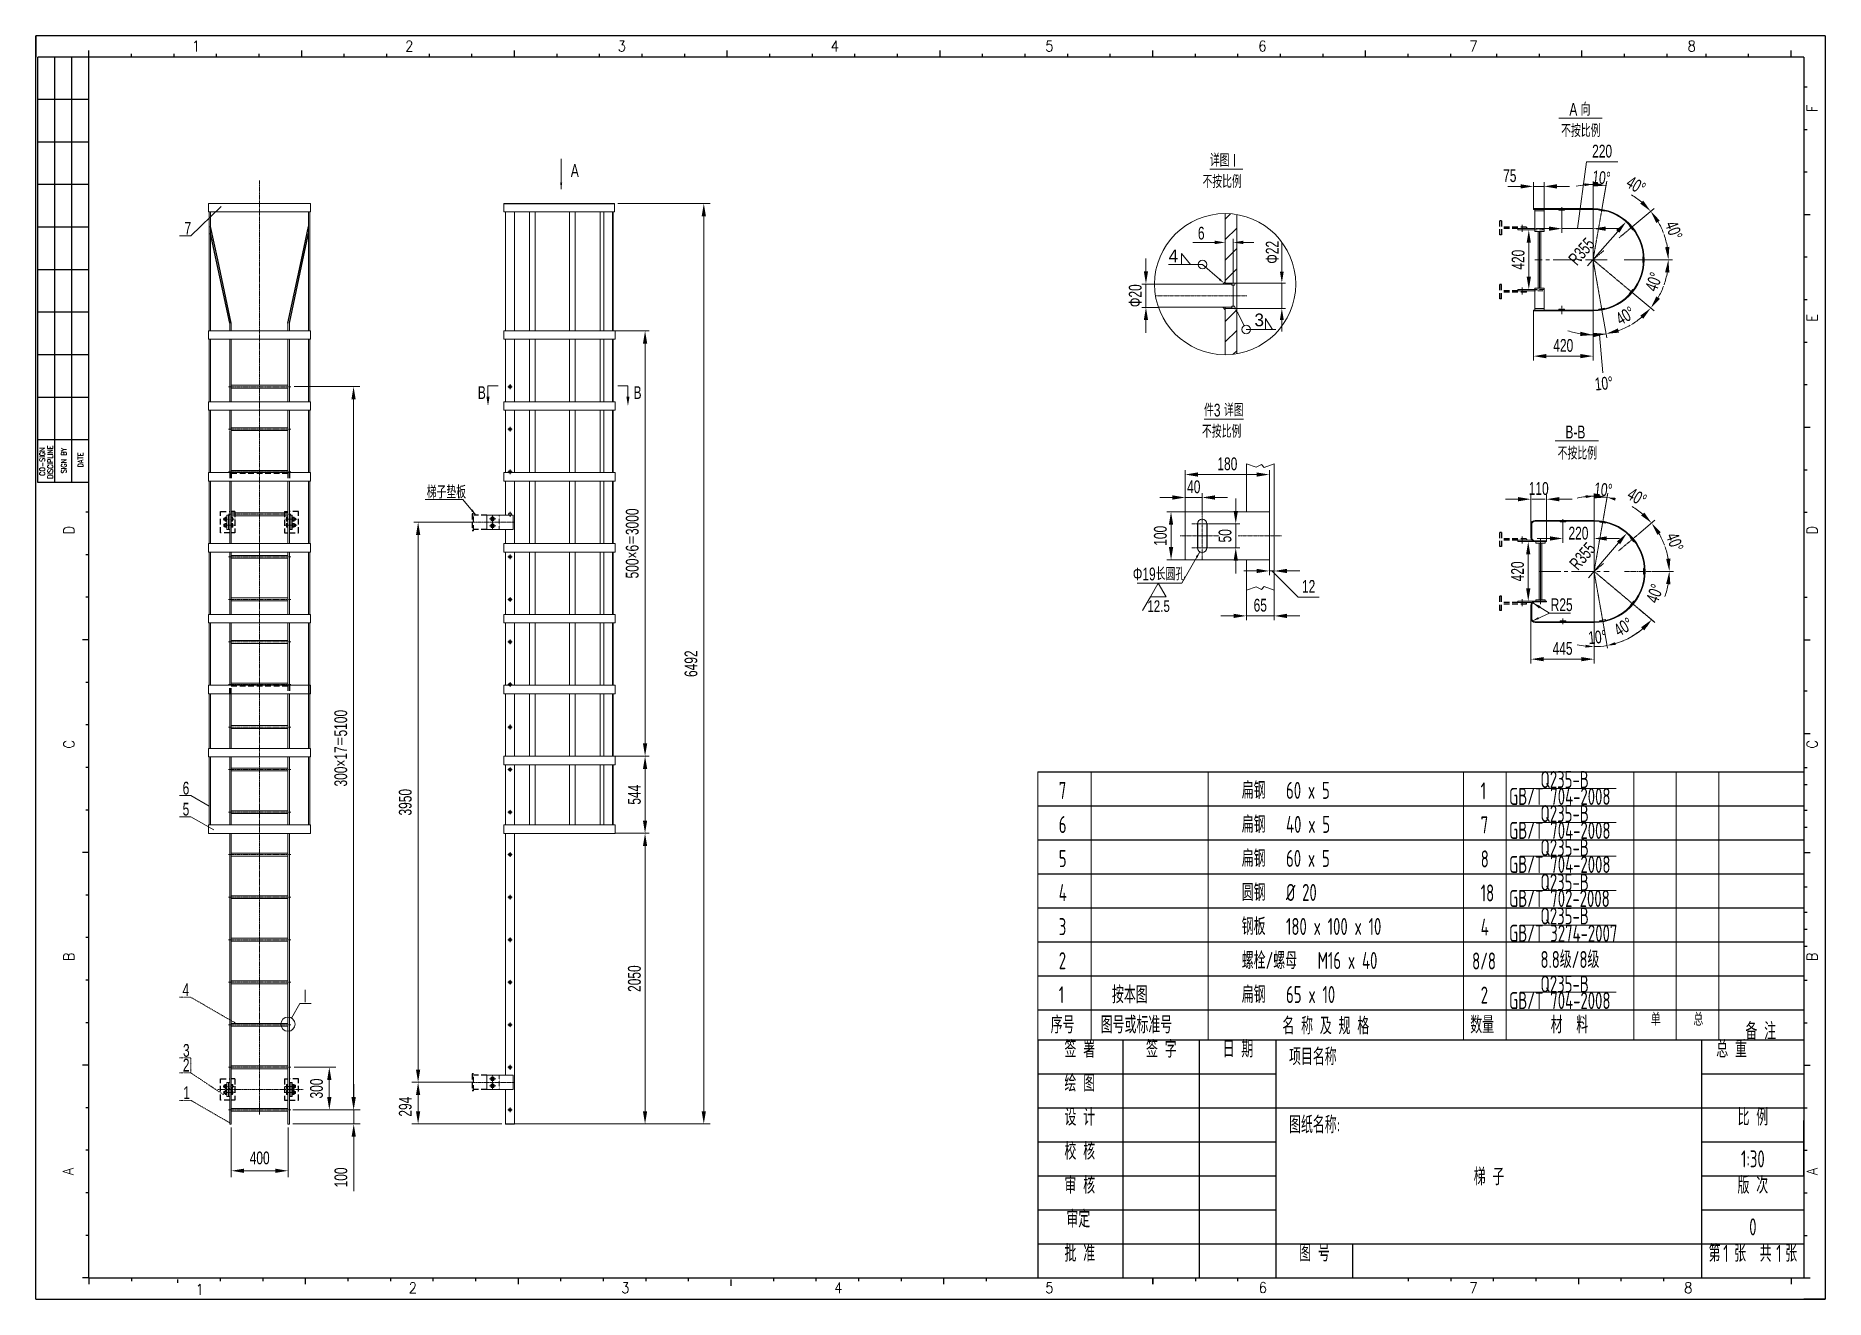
# Model space of a CAD drawing. Header units: millimetres. Extents: x 79309 to 91924, y -21421 to -12511.
import ezdxf
from ezdxf.enums import TextEntityAlignment as Align

# ---------------------------------------------------------------- set-up
doc = ezdxf.new("R2010")
doc.units = ezdxf.units.MM
for name, pattern in [('CENTER', [2, 1.25, -0.25, 0.25, -0.25]), ('CENTER2', [1.125, 0.75, -0.125, 0.125, -0.125]), ('DASHED', [0.75, 0.5, -0.25]), ('DIVIDE2A', [0.675, 0.25, -0.125, 0.025, -0.125, 0.025, -0.125]), ('HIDDEN', [0.375, 0.25, -0.125])]:
    doc.linetypes.add(name, pattern=pattern)
for name, color, linetype in [('09图框与明细表层', 4, 'Continuous'), ('2细线层', 4, 'Continuous'), ('BORDER', 7, 'Continuous'), ('DATA', 4, 'Continuous'), ('HIDDEN', 6, 'HIDDEN'), ('HIDDEN0', 6, 'DASHED'), ('图框层', 7, 'Continuous')]:
    doc.layers.add(name, color=color, linetype=linetype)
for name, color, linetype, lineweight in [('ST_GL_CENTERLINE', 1, 'CENTER2', 0), ('ST_GL_DIMENSION', 1, 'Continuous', 13), ('ST_GL_TEXT_ENG', 3, 'Continuous', 13), ('ST_GL_WELDING SYMBOL', 6, 'Continuous', 13), ('ST_MA_EQUI', 7, 'Continuous', 15), ('ST_ST_BRACKET_VISIBLE', 4, 'Continuous', 20), ('文字', 4, 'Continuous', 13)]:
    doc.layers.add(name, color=color, linetype=linetype, lineweight=lineweight)
doc.styles.add('JEREH', font='isocp.shx', dxfattribs={"width": 0.7, "bigfont": 'hztxt.shx'})
doc.styles.add('ROMANC', font='romanc.shx', dxfattribs={"width": 0.75})
doc.styles.add('ST-TEXT-EN', font='romans.shx', dxfattribs={"width": 0.8})
doc.styles.add('VCADHZ', font='vcadtxt1.shx', dxfattribs={"width": 0.7, "bigfont": 'vcadhz.shx'})
doc.dimstyles.new('shuang', dxfattribs={"dimscale": 15, "dimtxt": 3, "dimasz": 3, "dimexe": 1, "dimexo": 0, "dimgap": 1, "dimtad": 1, "dimdec": 0, "dimdsep": 46, "dimtxsty": 'VCADHZ', "dimcen": 0, "dimclrd": 256, "dimclre": 256, "dimclrt": 256, "dimadec": 0, "dimazin": 2, "dimtfac": 1, "dimtdec": 0, "dimtofl": 0, "dimtmove": 0, "dimatfit": 3, "dimfxl": 300, "dimtolj": 1, "dimtzin": 0, "dimlwd": -1, "dimlwe": -1, "dimarcsym": 0})
doc.dimstyles.new('ST_DIM_1_1 HZ', dxfattribs={"dimscale": 20, "dimtxt": 3, "dimasz": 3, "dimexe": 1, "dimexo": 0, "dimgap": 1, "dimtad": 1, "dimdec": 0, "dimdsep": 46, "dimtxsty": 'VCADHZ', "dimcen": 0, "dimclrd": 1, "dimclre": 1, "dimclrt": 3, "dimadec": 0, "dimazin": 2, "dimtfac": 1, "dimtdec": 0, "dimtmove": 0, "dimatfit": 3, "dimfxl": 1, "dimtolj": 1, "dimtzin": 0, "dimlwd": -1, "dimlwe": -1, "dimarcsym": 0})
doc.dimstyles.new('ST_DIM_1_25', dxfattribs={"dimscale": 25, "dimtxt": 1.5, "dimasz": 2, "dimexe": 0.8, "dimexo": 0.8, "dimgap": 0.65, "dimtad": 1, "dimdec": 0, "dimdsep": 46, "dimtxsty": 'ST-TEXT-EN', "dimcen": 0, "dimclrd": 1, "dimclre": 1, "dimclrt": 3, "dimadec": 0, "dimazin": 2, "dimtp": 0.1, "dimtm": 0.1, "dimtfac": 0.71, "dimtdec": 0, "dimtmove": 0, "dimatfit": 3, "dimfxl": 1, "dimtfill": 1, "dimtfillclr": 256, "dimlwd": -1, "dimlwe": -1, "dimarcsym": 0})

msp = doc.modelspace()

# ---------------------------------------------------------------- texts
at = {"layer": '2细线层', "style": 'ROMANC', "width": 0.9}
for s, p in [('1', (80410.2, -12620.8)), ('2', (81912.5, -12620.8)), ('3', (83411.2, -12620.8)), ('4', (84912.4, -12620.8)), ('5', (86425.9, -12620.8)), ('6', (87927.4, -12620.8)), ('7', (89415.5, -12620.8)), ('8', (90954.1, -12620.8)), ('1', (80435.3, -21388.8)), ('2', (81937.7, -21377.5)), ('3', (83436.4, -21377.5)), ('4', (84937.6, -21377.5)), ('5', (86425.9, -21377.5)), ('6', (87930.2, -21376.1)), ('7', (89415.5, -21377.5)), ('8', (90928.9, -21377.5))]:
    msp.add_text(s, height=75, dxfattribs=at).set_placement(p)
for s, p in [('F', (91869, -13050.1)), ('E', (91869, -14527.7)), ('D', (79579.6, -16027.5)), ('D', (91869, -16027.5)), ('C', (79579.6, -17537.7)), ('C', (91869, -17537.7)), ('B', (79579.6, -19037.5)), ('B', (91869, -19037.5)), ('A', (79573.8, -20546.9)), ('A', (91869, -20546.9))]:
    msp.add_text(s, height=75, rotation=90, dxfattribs=at).set_placement(p)
at = {"layer": '2细线层', "style": 'ROMANC', "width": 0.8}
for s, p in [('CO-SIGN', (79373.4, -15514.2)), ('DISCIPLINE', (79429.6, -15517.5)), ('SIGN BY', (79525, -15506.5)), ('DATE', (79643.1, -15502.2))]:
    msp.add_text(s, height=37.5, rotation=90, dxfattribs=at).set_placement(p, align=Align.CENTER)
at = {"layer": 'ST_GL_DIMENSION', "color": 3, "char_height": 90, "attachment_point": 5, "style": 'VCADHZ'}
for s, insert, rotation in [('\\A1;10°', (90346.4, -13511.2), 354.12582), ('\\A1;Φ22', (88025.5, -14037.8), 90), ('\\A1;R355', (90206.2, -14032), 48.94239), ('\\A1;10°', (90359.3, -15711.3), 354.12582), ('\\A1;R355', (90212.7, -16180.7), 49.42125), ('\\A1;40°', (90501.1, -16679.7), 31.21636), ('\\A1;10°', (90317.3, -16752), 5.26053)]:
    msp.add_mtext(s, dxfattribs=dict(at, insert=insert, rotation=rotation))
at = {"layer": 'ST_GL_DIMENSION', "color": 3, "insert": (87524.7, -13903.3), "char_height": 90, "attachment_point": 5, "style": 'VCADHZ'}
msp.add_mtext('\\A1;6', dxfattribs=at)
at = {"layer": 'ST_GL_TEXT_ENG', "style": 'VCADHZ', "width": 0.7}
for s, p in [('%%UA 向', (90119.9, -13074.5)), ('%%U详图 I  ', (87585.4, -13433.4)), ('B', (82425.1, -15072.1)), ('%%U件3 详图', (87544.7, -15195.5)), ('%%UB-B', (90092.2, -15350.2))]:
    msp.add_text(s, height=90, dxfattribs=at).set_placement(p)
for p in [(90200.7, -13175.3), (87672.3, -13534.3), (87668.5, -15296.3), (90176.1, -15450.2)]:
    msp.add_text('不按比例', height=90, dxfattribs=at).set_placement(p, align=Align.MIDDLE)
at = {"layer": 'ST_GL_TEXT_ENG', "char_height": 90, "attachment_point": 1, "style": 'VCADHZ'}
for s, insert, width in [('A', (83080.5, -13416.2), 6924.911), ('R25', (89988.6, -16478), 4616.608)]:
    msp.add_mtext(s, dxfattribs=dict(at, insert=insert, width=width))
at = {"layer": 'ST_GL_TEXT_ENG', "linetype": 'DIVIDE2A', "ltscale": 5, "char_height": 90, "width": 4616.608, "attachment_point": 1, "style": 'VCADHZ'}
for s, insert in [('7', (80357.4, -13823.1)), ('梯子垫板', (82064.7, -15684.1)), ('6', (80343.9, -17771.6)), ('5', (80343.9, -17920)), ('4', (80343.1, -19192.8)), ('I', (81196.6, -19237.9)), ('3', (80346.6, -19621.1)), ('2', (80345.4, -19725.2)), ('1', (80348.9, -19919.5))]:
    msp.add_mtext(s, dxfattribs=dict(at, insert=insert))
at = {"layer": 'ST_GL_WELDING SYMBOL', "style": 'VCADHZ'}
for s, p in [('4', (87294.6, -14108.5)), ('3', (87900.2, -14559.5))]:
    msp.add_text(s, height=90, dxfattribs=at).set_placement(p)
at = {"layer": 'ST_GL_WELDING SYMBOL', "insert": (87227.1, -16307), "char_height": 90, "attachment_point": 5, "style": 'VCADHZ'}
msp.add_mtext('Φ19长圆孔', dxfattribs=at)
at = {"layer": '文字', "style": 'JEREH', "width": 0.7}
for s, height, p in [('7', 120, (86520.4, -17893.5)), ('扁钢   60 x 5', 120, (87810.5, -17892.2)), ('1', 120, (89495, -17895.8)), ('Q235-B', 120, (89916.3, -17816.3)), ('GB/T 704-2008', 120, (89695.2, -17935)), ('6', 120, (86520.4, -18133.5)), ('扁钢   40 x 5', 120, (87810.5, -18132.2)), ('7', 120, (89495, -18135.8)), ('Q235-B', 120, (89916.3, -18056.3)), ('GB/T 704-2008', 120, (89695.2, -18175)), ('5', 120, (86520.4, -18373.5)), ('扁钢   60 x 5', 120, (87810.5, -18372.2)), ('8', 120, (89495, -18375.8)), ('Q235-B', 120, (89916.3, -18296.3)), ('GB/T 704-2008', 120, (89695.2, -18415)), ('4', 120, (86520.4, -18613.5)), ('圆钢   %%C 20', 120, (87810.5, -18612.2)), ('18', 120, (89495, -18615.8)), ('GB/T 702-2008', 120, (89695.2, -18655)), ('Q235-B', 120, (89916.3, -18540.3)), ('Q235-B', 120, (89916.3, -18778.2)), ('3', 120, (86520.4, -18853.5)), ('钢板   180 x 100 x 10', 120, (87810.5, -18852.2)), ('4', 120, (89495, -18855.8)), ('GB/T 3274-2007', 120, (89695.2, -18900.2)), ('2', 120, (86520.4, -19093.5)), ('螺栓/螺母   M16 x 40', 120, (87810.5, -19092.2)), ('8/8', 120, (89434.4, -19095.8)), ('8.8级/8级', 120, (89916.3, -19085)), ('Q235-B', 120, (89916.3, -19258)), ('1', 120, (86520.4, -19333.5)), ('按本图', 120, (86895.4, -19333.5)), ('扁钢   65 x 10 ', 120, (87810.5, -19332.2)), ('2', 120, (89495, -19335.8)), ('GB/T 704-2008', 120, (89695.2, -19375)), ('序号', 120, (86463.7, -19545.8)), ('图号或标准号', 120, (86816.1, -19545.8)), ('名 称 及 规 格', 120, (88097.1, -19553.5)), ('数量', 120, (89421.3, -19545.8)), ('材  料', 120, (89988.7, -19545.8)), ('单', 90, (90694.8, -19492.2)), ('总', 90, (90994.8, -19492.2)), ('备 注', 120, (91361.2, -19590.8))]:
    msp.add_text(s, height=height, dxfattribs=at).set_placement(p)
for s, p in [('签 署', (86668.5, -19650.8)), ('签 字', (87243.7, -19650.8)), ('日 期', (87783.7, -19650.8)), ('总 重', (91263.7, -19650.8)), ('绘 图', (86668.5, -19890.8)), ('设 计', (86668.5, -20130.8)), ('比 例', (91413.7, -20130.8)), ('校 核', (86668.5, -20370.8)), ('1:30', (91413.7, -20430.8)), ('审 核', (86668.5, -20610.8)), ('梯 子', (89553.7, -20550.8)), ('版 次', (91413.7, -20610.8)), ('审定', (86658.3, -20848.8)), ('0', (91413.7, -20910.8)), ('批 准', (86668.5, -21090.8)), ('图 号', (88323.7, -21090.8)), ('第  张  共  张', (91413.7, -21090.8)), (' 1       1  ', (91434.4, -21097.7))]:
    msp.add_text(s, height=120, dxfattribs=at).set_placement(p, align=Align.MIDDLE)
for s, p in [('项目名称', (88143.7, -19710.8)), ('图纸名称:', (88143.7, -20190.8))]:
    msp.add_text(s, height=120, dxfattribs=at).set_placement(p, align=Align.MIDDLE_LEFT)

# ---------------------------------------------------------------- blocks, each defined once
blk = doc.blocks.new('*D28')
at = {"layer": 'Defpoints', "color": 0, "transparency": 16777216}
for p in [(89884, -16078), (89830, -16498), (89884, -16498)]:
    blk.add_point(p, dxfattribs=at)
at = {"layer": 'ST_GL_DIMENSION', "transparency": 16777216}
for p, q in [((89884, -16078), (89800, -16078)), ((89830, -16168), (89830, -16408)), ((89884, -16498), (89800, -16498))]:
    blk.add_line(p, q, dxfattribs=at)
for points in [[(89815, -16168), (89845, -16168), (89830, -16078)], [(89815, -16408), (89845, -16408), (89830, -16498)]]:
    blk.add_solid(points, dxfattribs=at)
at = {"layer": 'ST_GL_DIMENSION', "color": 3, "transparency": 16777216, "insert": (89755, -16288), "char_height": 90, "attachment_point": 5, "rotation": 90, "style": 'VCADHZ'}
blk.add_mtext('\\A1;420', dxfattribs=at)
blk = doc.blocks.new('*D29')
at = {"layer": 'Defpoints', "color": 0, "transparency": 16777216}
for p in [(90366, -15883), (90611, -15863), (90609, -16024), (90294, -16288)]:
    blk.add_point(p, dxfattribs=at)
at = {"layer": 'ST_GL_DIMENSION', "transparency": 16777216}
for p, q in [((90366, -15883), (90391, -15736)), ((90609, -16024), (90723, -15928))]:
    blk.add_line(p, q, dxfattribs=at)
for start, end in [(89.732, 99.4641), (20.5359, 30.268)]:
    blk.add_arc((90294, -16288), 530, start, end, dxfattribs=at)
for points in [[(90298, -15743), (90295, -15773), (90386, -15766)], [(90740, -16030), (90765, -16012), (90700, -15947)]]:
    blk.add_solid(points, dxfattribs=at)
at = {"layer": 'ST_GL_DIMENSION', "color": 3, "transparency": 16777216, "insert": (90597, -15764), "char_height": 90, "attachment_point": 5, "rotation": 330, "style": 'VCADHZ'}
blk.add_mtext('\\A1;40°', dxfattribs=at)
blk = doc.blocks.new('*D30')
at = {"layer": 'Defpoints', "color": 0, "transparency": 16777216}
for p in [(90609, -16024), (90810, -16166), (90294, -16288), (90705, -16288)]:
    blk.add_point(p, dxfattribs=at)
at = {"layer": 'ST_GL_DIMENSION', "transparency": 16777216}
for p, q in [((90609, -16024), (90723, -15928)), ((90705, -16288), (90855, -16288))]:
    blk.add_line(p, q, dxfattribs=at)
for start, end in [(49.732, 59.4641), (340.5359, 350.268)]:
    blk.add_arc((90294, -16288), 530, start, end, dxfattribs=at)
for points in [[(90648, -15873), (90626, -15894), (90700, -15947)], [(90802, -16377), (90832, -16379), (90825, -16288)]]:
    blk.add_solid(points, dxfattribs=at)
at = {"layer": 'ST_GL_DIMENSION', "color": 3, "transparency": 16777216, "insert": (90863, -16081), "char_height": 90, "attachment_point": 5, "rotation": 290, "style": 'VCADHZ'}
blk.add_mtext('\\A1;40°', dxfattribs=at)
blk = doc.blocks.new('*D31')
at = {"layer": 'Defpoints', "color": 0, "transparency": 16777216}
for p in [(90294, -16288), (90705, -16288), (90609, -16553), (90768, -16526)]:
    blk.add_point(p, dxfattribs=at)
at = {"layer": 'ST_GL_DIMENSION', "transparency": 16777216}
for p, q in [((90705, -16288), (90855, -16288)), ((90609, -16553), (90723, -16649))]:
    blk.add_line(p, q, dxfattribs=at)
for start, end in [(9.732, 19.4641), (300.5359, 310.268)]:
    blk.add_arc((90294, -16288), 530, start, end, dxfattribs=at)
for points in [[(90832, -16197), (90802, -16200), (90825, -16288)], [(90626, -16682), (90648, -16704), (90700, -16629)]]:
    blk.add_solid(points, dxfattribs=at)
at = {"layer": 'ST_GL_DIMENSION', "color": 3, "transparency": 16777216, "insert": (90722, -16444), "char_height": 90, "attachment_point": 5, "rotation": 70, "style": 'VCADHZ'}
blk.add_mtext('\\A1;40°', dxfattribs=at)
blk = doc.blocks.new('*D32')
at = {"layer": 'Defpoints', "color": 0, "transparency": 16777216}
for p in [(89849, -16618), (90294, -16685), (90294, -16907)]:
    blk.add_point(p, dxfattribs=at)
at = {"layer": 'ST_GL_DIMENSION', "transparency": 16777216}
for p, q in [((89849, -16618), (89849, -16937)), ((90294, -16685), (90294, -16937)), ((89939, -16907), (90204, -16907))]:
    blk.add_line(p, q, dxfattribs=at)
for points in [[(89939, -16892), (89939, -16922), (89849, -16907)], [(90204, -16892), (90204, -16922), (90294, -16907)]]:
    blk.add_solid(points, dxfattribs=at)
at = {"layer": 'ST_GL_DIMENSION', "color": 3, "transparency": 16777216, "insert": (90072, -16832), "char_height": 90, "attachment_point": 5, "style": 'VCADHZ'}
blk.add_mtext('\\A1;445', dxfattribs=at)
blk = doc.blocks.new('*D33')
at = {"layer": 'Defpoints', "color": 0, "transparency": 16777216}
for p in [(89849, -15779), (89849, -16044), (89959, -16078)]:
    blk.add_point(p, dxfattribs=at)
at = {"layer": 'ST_GL_DIMENSION', "transparency": 16777216}
for p, q in [((89849, -16044), (89849, -15749)), ((89959, -16078), (89959, -15749)), ((89759, -15779), (89669, -15779)), ((90049, -15779), (90139, -15779))]:
    blk.add_line(p, q, dxfattribs=at)
for points in [[(89759, -15764), (89759, -15794), (89849, -15779)], [(90049, -15764), (90049, -15794), (89959, -15779)]]:
    blk.add_solid(points, dxfattribs=at)
at = {"layer": 'ST_GL_DIMENSION', "color": 3, "transparency": 16777216, "insert": (89904, -15704), "char_height": 90, "attachment_point": 5, "style": 'VCADHZ'}
blk.add_mtext('\\A1;110', dxfattribs=at)
blk = doc.blocks.new('*D34')
at = {"layer": 'Defpoints', "color": 0, "transparency": 16777216}
for p in [(90074, -15948), (90294, -16005), (90294, -16056)]:
    blk.add_point(p, dxfattribs=at)
at = {"layer": 'ST_GL_DIMENSION', "transparency": 16777216}
for p, q in [((90074, -15948), (90074, -16086)), ((90294, -16005), (90294, -16086)), ((89984, -16056), (89894, -16056)), ((90384, -16056), (90474, -16056))]:
    blk.add_line(p, q, dxfattribs=at)
for points in [[(89984, -16041), (89984, -16071), (90074, -16056)], [(90384, -16041), (90384, -16071), (90294, -16056)]]:
    blk.add_solid(points, dxfattribs=at)
at = {"layer": 'ST_GL_DIMENSION', "color": 3, "transparency": 16777216, "insert": (90184, -16019), "char_height": 90, "attachment_point": 5, "style": 'VCADHZ'}
blk.add_mtext('\\A1;220', dxfattribs=at)
blk = doc.blocks.new('*D35')
at = {"layer": 'Defpoints', "color": 0, "transparency": 16777216}
for p in [(89877, -13880), (89834, -14300), (89877, -14300)]:
    blk.add_point(p, dxfattribs=at)
at = {"layer": 'ST_GL_DIMENSION', "transparency": 16777216}
for p, q in [((89877, -13880), (89804, -13880)), ((89834, -13970), (89834, -14210)), ((89877, -14300), (89804, -14300))]:
    blk.add_line(p, q, dxfattribs=at)
for points in [[(89819, -13970), (89849, -13970), (89834, -13880)], [(89819, -14210), (89849, -14210), (89834, -14300)]]:
    blk.add_solid(points, dxfattribs=at)
at = {"layer": 'ST_GL_DIMENSION', "color": 3, "transparency": 16777216, "insert": (89759, -14090), "char_height": 90, "attachment_point": 5, "rotation": 90, "style": 'VCADHZ'}
blk.add_mtext('\\A1;420', dxfattribs=at)
blk = doc.blocks.new('*D36')
at = {"layer": 'Defpoints', "color": 0, "transparency": 16777216}
for p in [(89942, -13573), (89867, -13732), (89942, -13732)]:
    blk.add_point(p, dxfattribs=at)
at = {"layer": 'ST_GL_DIMENSION', "transparency": 16777216}
for p, q in [((89777, -13573), (89687, -13573)), ((89867, -13732), (89867, -13543)), ((89942, -13732), (89942, -13543)), ((90032, -13573), (90122, -13573))]:
    blk.add_line(p, q, dxfattribs=at)
for points in [[(89777, -13558), (89777, -13588), (89867, -13573)], [(90032, -13558), (90032, -13588), (89942, -13573)]]:
    blk.add_solid(points, dxfattribs=at)
at = {"layer": 'ST_GL_DIMENSION', "color": 3, "transparency": 16777216, "insert": (89700, -13498), "char_height": 90, "attachment_point": 5, "style": 'VCADHZ'}
blk.add_mtext('\\A1;75', dxfattribs=at)
blk = doc.blocks.new('*D37')
at = {"layer": 'Defpoints', "color": 0, "transparency": 16777216}
for p in [(90349, -13735), (90604, -13664), (90563, -13859), (90287, -14090)]:
    blk.add_point(p, dxfattribs=at)
at = {"layer": 'ST_GL_DIMENSION', "transparency": 16777216}
for p, q in [((90349, -13735), (90384, -13537)), ((90563, -13859), (90717, -13729))]:
    blk.add_line(p, q, dxfattribs=at)
for start, end in [(89.7228, 99.4456), (20.5544, 30.2772)]:
    blk.add_arc((90287, -14090), 531, start, end, dxfattribs=at)
for points in [[(90291, -13544), (90288, -13574), (90379, -13567)], [(90733, -13831), (90758, -13814), (90694, -13749)]]:
    blk.add_solid(points, dxfattribs=at)
at = {"layer": 'ST_GL_DIMENSION', "color": 3, "transparency": 16777216, "insert": (90590, -13565), "char_height": 90, "attachment_point": 5, "rotation": 330, "style": 'VCADHZ'}
blk.add_mtext('\\A1;40°', dxfattribs=at)
blk = doc.blocks.new('*D38')
at = {"layer": 'Defpoints', "color": 0, "transparency": 16777216}
for p in [(90563, -13859), (90804, -13968), (90287, -14090), (90706, -14090)]:
    blk.add_point(p, dxfattribs=at)
at = {"layer": 'ST_GL_DIMENSION', "transparency": 16777216}
for p, q in [((90563, -13859), (90717, -13729)), ((90706, -14090), (90848, -14090))]:
    blk.add_line(p, q, dxfattribs=at)
for start, end in [(49.7228, 59.4456), (340.5544, 350.2772)]:
    blk.add_arc((90287, -14090), 531, start, end, dxfattribs=at)
for points in [[(90641, -13674), (90620, -13695), (90694, -13749)], [(90795, -14178), (90825, -14181), (90818, -14090)]]:
    blk.add_solid(points, dxfattribs=at)
at = {"layer": 'ST_GL_DIMENSION', "color": 3, "transparency": 16777216, "insert": (90856, -13883), "char_height": 90, "attachment_point": 5, "rotation": 290, "style": 'VCADHZ'}
blk.add_mtext('\\A1;40°', dxfattribs=at)
blk = doc.blocks.new('*D39')
at = {"layer": 'Defpoints', "color": 0, "transparency": 16777216}
for p in [(90287, -14090), (90706, -14090), (90563, -14321), (90761, -14328)]:
    blk.add_point(p, dxfattribs=at)
at = {"layer": 'ST_GL_DIMENSION', "transparency": 16777216}
for p, q in [((90706, -14090), (90848, -14090)), ((90563, -14321), (90717, -14451))]:
    blk.add_line(p, q, dxfattribs=at)
for start, end in [(9.7228, 19.4456), (300.5544, 310.2772)]:
    blk.add_arc((90287, -14090), 531, start, end, dxfattribs=at)
for points in [[(90825, -13999), (90795, -14002), (90818, -14090)], [(90620, -14485), (90641, -14506), (90694, -14431)]]:
    blk.add_solid(points, dxfattribs=at)
at = {"layer": 'ST_GL_DIMENSION', "color": 3, "transparency": 16777216, "insert": (90715, -14246), "char_height": 90, "attachment_point": 5, "rotation": 70, "style": 'VCADHZ'}
blk.add_mtext('\\A1;40°', dxfattribs=at)
blk = doc.blocks.new('*D40')
at = {"layer": 'Defpoints', "color": 0, "transparency": 16777216}
for p in [(90287, -14090), (90563, -14321), (90349, -14445), (90497, -14578)]:
    blk.add_point(p, dxfattribs=at)
at = {"layer": 'ST_GL_DIMENSION', "transparency": 16777216}
for p, q in [((90563, -14321), (90717, -14451)), ((90349, -14445), (90384, -14642))]:
    blk.add_line(p, q, dxfattribs=at)
for start, end in [(329.7228, 339.4456), (260.5544, 270.2772)]:
    blk.add_arc((90287, -14090), 531, start, end, dxfattribs=at)
for points in [[(90758, -14366), (90733, -14349), (90694, -14431)], [(90288, -14606), (90291, -14636), (90379, -14613)]]:
    blk.add_solid(points, dxfattribs=at)
at = {"layer": 'ST_GL_DIMENSION', "color": 3, "transparency": 16777216, "insert": (90515, -14485), "char_height": 90, "attachment_point": 5, "rotation": 30, "style": 'VCADHZ'}
blk.add_mtext('\\A1;40°', dxfattribs=at)
blk = doc.blocks.new('*D41')
at = {"layer": 'Defpoints', "color": 0, "transparency": 16777216}
for p in [(90287, -14090), (90287, -14450), (90349, -14445), (90318, -14620)]:
    blk.add_point(p, dxfattribs=at)
at = {"layer": 'ST_GL_DIMENSION', "transparency": 16777216}
for p, q in [((90287, -14450), (90287, -14651)), ((90349, -14445), (90384, -14642)), ((90333, -14619), (90357, -14888))]:
    blk.add_line(p, q, dxfattribs=at)
for start, end in [(250.5544, 260.2772), (270, 280), (289.7228, 299.4456)]:
    blk.add_arc((90287, -14090), 531, start, end, dxfattribs=at)
for points in [[(90198, -14598), (90196, -14628), (90287, -14621)], [(90470, -14604), (90462, -14575), (90379, -14613)]]:
    blk.add_solid(points, dxfattribs=at)
at = {"layer": 'ST_GL_DIMENSION', "color": 3, "transparency": 16777216, "insert": (90363, -14963), "char_height": 90, "attachment_point": 5, "rotation": 5, "style": 'VCADHZ'}
blk.add_mtext('\\A1;10°', dxfattribs=at)
blk = doc.blocks.new('*D42')
at = {"layer": 'Defpoints', "color": 0, "transparency": 16777216}
for p in [(90067, -13751), (90287, -13772), (90287, -13871)]:
    blk.add_point(p, dxfattribs=at)
at = {"layer": 'ST_GL_DIMENSION', "transparency": 16777216}
for p, q in [((90177, -13871), (90240, -13400)), ((90240, -13400), (90462, -13400)), ((89977, -13871), (89887, -13871)), ((90067, -13751), (90067, -13901)), ((90067, -13871), (90287, -13871)), ((90287, -13772), (90287, -13901)), ((90377, -13871), (90467, -13871))]:
    blk.add_line(p, q, dxfattribs=at)
for points in [[(89977, -13856), (89977, -13886), (90067, -13871)], [(90377, -13856), (90377, -13886), (90287, -13871)]]:
    blk.add_solid(points, dxfattribs=at)
at = {"layer": 'ST_GL_DIMENSION', "color": 3, "transparency": 16777216, "insert": (90351, -13325), "char_height": 90, "attachment_point": 5, "style": 'VCADHZ'}
blk.add_mtext('\\A1;220', dxfattribs=at)
blk = doc.blocks.new('*D43')
at = {"layer": 'Defpoints', "color": 0, "transparency": 16777216}
for p in [(89867, -14450), (90287, -14450), (89867, -14770)]:
    blk.add_point(p, dxfattribs=at)
at = {"layer": 'ST_GL_DIMENSION', "transparency": 16777216}
for p, q in [((89867, -14450), (89867, -14800)), ((90287, -14450), (90287, -14800)), ((90197, -14770), (89957, -14770))]:
    blk.add_line(p, q, dxfattribs=at)
for points in [[(89957, -14755), (89957, -14785), (89867, -14770)], [(90197, -14755), (90197, -14785), (90287, -14770)]]:
    blk.add_solid(points, dxfattribs=at)
at = {"layer": 'ST_GL_DIMENSION', "color": 3, "transparency": 16777216, "insert": (90077, -14695), "char_height": 90, "attachment_point": 5, "style": 'VCADHZ'}
blk.add_mtext('\\A1;420', dxfattribs=at)
blk = doc.blocks.new('*D44')
at = {"layer": 'Defpoints', "color": 0, "transparency": 16777216}
for p in [(87190, -14262), (87135, -14426), (87223, -14426)]:
    blk.add_point(p, dxfattribs=at)
at = {"layer": 'ST_GL_DIMENSION', "color": 1, "transparency": 16777216}
for p, q in [((87135, -14172), (87135, -14082)), ((87190, -14262), (87105, -14262)), ((87135, -14262), (87135, -14426)), ((87223, -14426), (87105, -14426)), ((87135, -14516), (87135, -14606))]:
    blk.add_line(p, q, dxfattribs=at)
for points in [[(87120, -14172), (87150, -14172), (87135, -14262)], [(87120, -14516), (87150, -14516), (87135, -14426)]]:
    blk.add_solid(points, dxfattribs=at)
at = {"layer": 'ST_GL_DIMENSION', "color": 3, "transparency": 16777216, "insert": (87060, -14344), "char_height": 90, "attachment_point": 5, "rotation": 90, "style": 'VCADHZ'}
blk.add_mtext('\\A1;Φ20', dxfattribs=at)
blk = doc.blocks.new('A$C0D5A4E91')
for p, q in [((0, 0), (-30.9, -53.5)), ((30.9, -53.5), (0, 0)), ((-30.9, -53.5), (-61.7, -106.9)), ((-30.9, -53.5), (30.9, -53.5))]:
    blk.add_line(p, q)
at = {"style": 'VCADHZ', "width": 0.75}
blk.add_text('12.5', height=45, dxfattribs=at).set_placement((-42.8, -112.3))
blk = doc.blocks.new('*D45')
at = {"layer": 'Defpoints', "color": 0, "transparency": 16777216}
for p in [(87602, -15953), (87605, -16122), (87768, -16122)]:
    blk.add_point(p, dxfattribs=at)
at = {"layer": 'ST_GL_DIMENSION', "transparency": 16777216}
for p, q in [((87768, -15863), (87768, -15773)), ((87602, -15953), (87798, -15953)), ((87605, -16122), (87798, -16122)), ((87768, -16212), (87768, -16302))]:
    blk.add_line(p, q, dxfattribs=at)
for points in [[(87753, -15863), (87783, -15863), (87768, -15953)], [(87753, -16212), (87783, -16212), (87768, -16122)]]:
    blk.add_solid(points, dxfattribs=at)
at = {"layer": 'ST_GL_DIMENSION', "color": 3, "transparency": 16777216, "insert": (87693, -16037), "char_height": 90, "attachment_point": 5, "rotation": 90, "style": 'VCADHZ'}
blk.add_mtext('\\A1;50', dxfattribs=at)
blk = doc.blocks.new('*D46')
at = {"layer": 'Defpoints', "color": 0, "transparency": 16777216}
for p in [(87412, -15767), (87412, -15868), (87531, -15868)]:
    blk.add_point(p, dxfattribs=at)
at = {"layer": 'ST_GL_DIMENSION', "transparency": 16777216}
for p, q in [((87322, -15767), (87232, -15767)), ((87412, -15868), (87412, -15737)), ((87531, -15868), (87531, -15737)), ((87621, -15767), (87711, -15767))]:
    blk.add_line(p, q, dxfattribs=at)
for points in [[(87322, -15752), (87322, -15782), (87412, -15767)], [(87621, -15752), (87621, -15782), (87531, -15767)]]:
    blk.add_solid(points, dxfattribs=at)
at = {"layer": 'ST_GL_DIMENSION', "color": 3, "transparency": 16777216, "insert": (87472, -15692), "char_height": 90, "attachment_point": 5, "style": 'VCADHZ'}
blk.add_mtext('\\A1;40', dxfattribs=at)
blk = doc.blocks.new('*D47')
at = {"layer": 'Defpoints', "color": 0, "transparency": 16777216}
for p in [(87412, -15868), (87312, -16207), (87412, -16207)]:
    blk.add_point(p, dxfattribs=at)
at = {"layer": 'ST_GL_DIMENSION', "transparency": 16777216}
for p, q in [((87412, -15868), (87282, -15868)), ((87312, -15958), (87312, -16117)), ((87412, -16207), (87282, -16207))]:
    blk.add_line(p, q, dxfattribs=at)
for points in [[(87297, -15958), (87327, -15958), (87312, -15868)], [(87297, -16117), (87327, -16117), (87312, -16207)]]:
    blk.add_solid(points, dxfattribs=at)
at = {"layer": 'ST_GL_DIMENSION', "color": 3, "transparency": 16777216, "insert": (87237, -16037), "char_height": 90, "attachment_point": 5, "rotation": 90, "style": 'VCADHZ'}
blk.add_mtext('\\A1;100', dxfattribs=at)
blk = doc.blocks.new('*D48')
at = {"layer": 'Defpoints', "color": 0, "transparency": 16777216}
for p in [(88005, -15605), (87412, -15868), (88005, -15868)]:
    blk.add_point(p, dxfattribs=at)
at = {"layer": 'ST_GL_DIMENSION', "transparency": 16777216}
for p, q in [((87412, -15868), (87412, -15575)), ((87502, -15605), (87915, -15605)), ((88005, -15868), (88005, -15575))]:
    blk.add_line(p, q, dxfattribs=at)
for points in [[(87502, -15590), (87502, -15620), (87412, -15605)], [(87915, -15590), (87915, -15620), (88005, -15605)]]:
    blk.add_solid(points, dxfattribs=at)
at = {"layer": 'ST_GL_DIMENSION', "color": 3, "transparency": 16777216, "insert": (87709, -15530), "char_height": 90, "attachment_point": 5, "style": 'VCADHZ'}
blk.add_mtext('\\A1;180', dxfattribs=at)
blk = doc.blocks.new('*D49')
at = {"layer": 'Defpoints', "color": 0, "transparency": 16777216}
for p in [(88005, -16174), (88039, -16183), (88039, -16285)]:
    blk.add_point(p, dxfattribs=at)
at = {"layer": 'ST_GL_DIMENSION', "transparency": 16777216}
for p, q in [((88005, -16174), (88005, -16315)), ((88039, -16183), (88039, -16315)), ((87915, -16285), (87825, -16285)), ((88005, -16285), (88039, -16285)), ((88022, -16285), (88207, -16469)), ((88129, -16285), (88219, -16285)), ((88207, -16469), (88357, -16469))]:
    blk.add_line(p, q, dxfattribs=at)
for points in [[(87915, -16270), (87915, -16300), (88005, -16285)], [(88129, -16270), (88129, -16300), (88039, -16285)]]:
    blk.add_solid(points, dxfattribs=at)
at = {"layer": 'ST_GL_DIMENSION', "color": 3, "transparency": 16777216, "insert": (88282, -16394), "char_height": 90, "attachment_point": 5, "style": 'VCADHZ'}
blk.add_mtext('\\A1;12', dxfattribs=at)
blk = doc.blocks.new('*D50')
at = {"layer": 'Defpoints', "color": 0, "transparency": 16777216}
for p in [(87843, -16420), (88039, -16420), (87843, -16602)]:
    blk.add_point(p, dxfattribs=at)
at = {"layer": 'ST_GL_DIMENSION', "transparency": 16777216}
for p, q in [((87843, -16420), (87843, -16632)), ((88039, -16420), (88039, -16632)), ((87753, -16602), (87663, -16602)), ((88129, -16602), (88219, -16602))]:
    blk.add_line(p, q, dxfattribs=at)
for points in [[(87753, -16587), (87753, -16617), (87843, -16602)], [(88129, -16587), (88129, -16617), (88039, -16602)]]:
    blk.add_solid(points, dxfattribs=at)
at = {"layer": 'ST_GL_DIMENSION', "color": 3, "transparency": 16777216, "insert": (87941, -16527), "char_height": 90, "attachment_point": 5, "style": 'VCADHZ'}
blk.add_mtext('\\A1;65', dxfattribs=at)
blk = doc.blocks.new('*D51')
at = {"layer": 'Defpoints', "color": 0, "transparency": 16777216}
for p in [(83389, -13693), (82684, -20185), (84018, -20185)]:
    blk.add_point(p, dxfattribs=at)
at = {"layer": 'ST_GL_DIMENSION', "color": 1, "transparency": 16777216}
for p, q in [((83413, -13693), (84063, -13693)), ((84018, -13783), (84018, -20095)), ((82708, -20185), (84063, -20185))]:
    blk.add_line(p, q, dxfattribs=at)
for points in [[(84003, -13783), (84033, -13783), (84018, -13693)], [(84003, -20095), (84033, -20095), (84018, -20185)]]:
    blk.add_solid(points, dxfattribs=at)
at = {"layer": 'ST_GL_DIMENSION', "color": 3, "transparency": 16777216, "insert": (83928, -16939), "char_height": 90, "attachment_point": 5, "rotation": 90, "style": 'VCADHZ', "bg_fill": 3, "box_fill_scale": 1.1, "bg_fill_color": 256, "bg_fill_true_color": 13158600, "bg_fill_transparency": 0}
blk.add_mtext('6492', dxfattribs=at)
blk = doc.blocks.new('*D52')
at = {"layer": 'Defpoints', "color": 0, "transparency": 16777216}
for p in [(82004, -19891), (82384, -19891), (82619, -20185)]:
    blk.add_point(p, dxfattribs=at)
at = {"layer": 'ST_GL_DIMENSION', "color": 1, "transparency": 16777216}
for p, q in [((82360, -19891), (81959, -19891)), ((82004, -20095), (82004, -19981)), ((82595, -20185), (81959, -20185))]:
    blk.add_line(p, q, dxfattribs=at)
for points in [[(81989, -19981), (82019, -19981), (82004, -19891)], [(81989, -20095), (82019, -20095), (82004, -20185)]]:
    blk.add_solid(points, dxfattribs=at)
at = {"layer": 'ST_GL_DIMENSION', "color": 3, "transparency": 16777216, "insert": (81914, -20063), "char_height": 90, "attachment_point": 5, "rotation": 90, "style": 'VCADHZ', "bg_fill": 3, "box_fill_scale": 1.1, "bg_fill_color": 256, "bg_fill_true_color": 13158600, "bg_fill_transparency": 0}
blk.add_mtext('294', dxfattribs=at)
blk = doc.blocks.new('*D53')
at = {"layer": 'Defpoints', "color": 0, "transparency": 16777216}
for p in [(83394, -17591), (83604, -17591), (83394, -18135)]:
    blk.add_point(p, dxfattribs=at)
at = {"layer": 'ST_GL_DIMENSION', "transparency": 16777216}
for p, q in [((83394, -17591), (83634, -17591)), ((83604, -18045), (83604, -17681)), ((83394, -18135), (83634, -18135))]:
    blk.add_line(p, q, dxfattribs=at)
for points in [[(83589, -17681), (83619, -17681), (83604, -17591)], [(83589, -18045), (83619, -18045), (83604, -18135)]]:
    blk.add_solid(points, dxfattribs=at)
at = {"layer": 'ST_GL_DIMENSION', "color": 3, "transparency": 16777216, "insert": (83529, -17863), "char_height": 90, "attachment_point": 5, "rotation": 90, "style": 'VCADHZ'}
blk.add_mtext('\\A1;544', dxfattribs=at)
blk = doc.blocks.new('*D54')
at = {"layer": 'Defpoints', "color": 0, "transparency": 16777216}
for p in [(83394, -14591), (83604, -14591), (83394, -17591)]:
    blk.add_point(p, dxfattribs=at)
at = {"layer": 'ST_GL_DIMENSION', "transparency": 16777216}
for p, q in [((83394, -14591), (83634, -14591)), ((83604, -17501), (83604, -14681)), ((83394, -17591), (83634, -17591))]:
    blk.add_line(p, q, dxfattribs=at)
for points in [[(83589, -14681), (83619, -14681), (83604, -14591)], [(83589, -17501), (83619, -17501), (83604, -17591)]]:
    blk.add_solid(points, dxfattribs=at)
at = {"layer": 'ST_GL_DIMENSION', "color": 3, "transparency": 16777216, "insert": (83514, -16091), "char_height": 90, "attachment_point": 5, "rotation": 90, "style": 'VCADHZ'}
blk.add_mtext('\\A1;500×6＝3000', dxfattribs=at)
blk = doc.blocks.new('*D55')
at = {"layer": 'Defpoints', "color": 0, "transparency": 16777216}
for p in [(82004, -15941), (82384, -15941), (82384, -19891)]:
    blk.add_point(p, dxfattribs=at)
at = {"layer": 'ST_GL_DIMENSION', "transparency": 16777216}
for p, q in [((82384, -15941), (81974, -15941)), ((82004, -19801), (82004, -16031)), ((82384, -19891), (81974, -19891))]:
    blk.add_line(p, q, dxfattribs=at)
for points in [[(81989, -16031), (82019, -16031), (82004, -15941)], [(81989, -19801), (82019, -19801), (82004, -19891)]]:
    blk.add_solid(points, dxfattribs=at)
at = {"layer": 'ST_GL_DIMENSION', "color": 3, "transparency": 16777216, "insert": (81914, -17916), "char_height": 90, "attachment_point": 5, "rotation": 90, "style": 'VCADHZ'}
blk.add_mtext('\\A1;3950', dxfattribs=at)
blk = doc.blocks.new('*D58')
at = {"layer": 'Defpoints', "color": 0, "transparency": 16777216}
for p in [(83394, -18135), (82684, -20185), (83604, -20185)]:
    blk.add_point(p, dxfattribs=at)
at = {"layer": 'ST_GL_DIMENSION', "transparency": 16777216}
for p, q in [((83394, -18135), (83634, -18135)), ((83604, -18225), (83604, -20095)), ((82684, -20185), (83634, -20185))]:
    blk.add_line(p, q, dxfattribs=at)
for points in [[(83589, -18225), (83619, -18225), (83604, -18135)], [(83589, -20095), (83619, -20095), (83604, -20185)]]:
    blk.add_solid(points, dxfattribs=at)
at = {"layer": 'ST_GL_DIMENSION', "color": 3, "transparency": 16777216, "insert": (83529, -19160), "char_height": 90, "attachment_point": 5, "rotation": 90, "style": 'VCADHZ'}
blk.add_mtext('\\A1;2050', dxfattribs=at)
blk = doc.blocks.new('*D56')
at = {"layer": 'Defpoints', "color": 0, "transparency": 16777216}
for p in [(81107, -19785), (81378, -19785), (81107, -20085)]:
    blk.add_point(p, dxfattribs=at)
at = {"layer": 'ST_GL_DIMENSION', "color": 1, "transparency": 16777216}
for p, q in [((81131, -19785), (81423, -19785)), ((81378, -19995), (81378, -19875)), ((81131, -20085), (81423, -20085))]:
    blk.add_line(p, q, dxfattribs=at)
for points in [[(81363, -19875), (81393, -19875), (81378, -19785)], [(81363, -19995), (81393, -19995), (81378, -20085)]]:
    blk.add_solid(points, dxfattribs=at)
at = {"layer": 'ST_GL_DIMENSION', "color": 3, "transparency": 16777216, "insert": (81288, -19935), "char_height": 90, "attachment_point": 5, "rotation": 90, "style": 'VCADHZ', "bg_fill": 3, "box_fill_scale": 1.1, "bg_fill_color": 256, "bg_fill_true_color": 13158600, "bg_fill_transparency": 0}
blk.add_mtext('300', dxfattribs=at)
blk = doc.blocks.new('*D57')
at = {"layer": 'Defpoints', "color": 0, "transparency": 16777216}
for p in [(81107, -14985), (81549, -14985), (81107, -20085)]:
    blk.add_point(p, dxfattribs=at)
at = {"layer": 'ST_GL_DIMENSION', "color": 1, "transparency": 16777216}
for p, q in [((81131, -14985), (81594, -14985)), ((81549, -19995), (81549, -15075)), ((81131, -20085), (81594, -20085))]:
    blk.add_line(p, q, dxfattribs=at)
for points in [[(81534, -15075), (81564, -15075), (81549, -14985)], [(81534, -19995), (81564, -19995), (81549, -20085)]]:
    blk.add_solid(points, dxfattribs=at)
at = {"layer": 'ST_GL_DIMENSION', "color": 3, "transparency": 16777216, "insert": (81459, -17535), "char_height": 90, "attachment_point": 5, "rotation": 90, "style": 'VCADHZ', "bg_fill": 3, "box_fill_scale": 1.1, "bg_fill_color": 256, "bg_fill_true_color": 13158600, "bg_fill_transparency": 0}
blk.add_mtext('300×17＝5100', dxfattribs=at)
blk = doc.blocks.new('*D59')
at = {"layer": 'Defpoints', "color": 0, "transparency": 16777216}
for p in [(81097, -20085), (81550, -20085), (81097, -20185)]:
    blk.add_point(p, dxfattribs=at)
at = {"layer": 'ST_GL_DIMENSION', "color": 1, "transparency": 16777216}
for p, q in [((81550, -19995), (81550, -19905)), ((81121, -20085), (81595, -20085)), ((81550, -20085), (81550, -20185)), ((81121, -20185), (81595, -20185)), ((81550, -20275), (81550, -20658))]:
    blk.add_line(p, q, dxfattribs=at)
for points in [[(81535, -19995), (81565, -19995), (81550, -20085)], [(81535, -20275), (81565, -20275), (81550, -20185)]]:
    blk.add_solid(points, dxfattribs=at)
at = {"layer": 'ST_GL_DIMENSION', "color": 3, "transparency": 16777216, "insert": (81460, -20562), "char_height": 90, "attachment_point": 5, "rotation": 90, "style": 'VCADHZ', "bg_fill": 3, "box_fill_scale": 1.1, "bg_fill_color": 256, "bg_fill_true_color": 13158600, "bg_fill_transparency": 0}
blk.add_mtext('100', dxfattribs=at)
blk = doc.blocks.new('*D60')
at = {"layer": 'Defpoints', "color": 0, "transparency": 16777216}
for p in [(80687, -20185), (81087, -20185), (81087, -20515)]:
    blk.add_point(p, dxfattribs=at)
at = {"layer": 'ST_GL_DIMENSION', "color": 1, "transparency": 16777216}
for p, q in [((80687, -20209), (80687, -20560)), ((81087, -20209), (81087, -20560)), ((80777, -20515), (80997, -20515))]:
    blk.add_line(p, q, dxfattribs=at)
for points in [[(80777, -20500), (80777, -20530), (80687, -20515)], [(80997, -20500), (80997, -20530), (81087, -20515)]]:
    blk.add_solid(points, dxfattribs=at)
at = {"layer": 'ST_GL_DIMENSION', "color": 3, "transparency": 16777216, "insert": (80887, -20425), "char_height": 90, "attachment_point": 5, "style": 'VCADHZ', "bg_fill": 3, "box_fill_scale": 1.1, "bg_fill_color": 256, "bg_fill_true_color": 13158600, "bg_fill_transparency": 0}
blk.add_mtext('400', dxfattribs=at)

# ---------------------------------------------------------------- dimensions: what is measured, and where the dimension line sits
at = {"layer": 'ST_GL_DIMENSION'}
for base, p1, p2, picture, middle in [((90286.9, -13870.8), (90066.9, -13751.3), (90286.9, -13771.6), '*D42', (90269.9, -13399.7)), ((89941.9, -13573), (89866.9, -13732.5), (89941.9, -13732.5), '*D36', (89699.7, -13573)), ((89849.3, -15778.6), (89959.3, -16078.4), (89849.3, -16044), '*D33', (89904.3, -15778.6)), ((90294.1, -16055.7), (90074.2, -15947.8), (90294.1, -16004.9), '*D34', (90184.2, -16093.7))]:
    dim = msp.add_linear_dim(base=base, p1=p1, p2=p2, dimstyle='shuang', override={"dimscale": 30, "dimclrt": 3, "dimtmove": 1}, dxfattribs=at)
    dim.commit()
    dim.dimension.update_dxf_attribs({"geometry": picture, "text_midpoint": middle, "dimtype": 160})
for base, center, p1, p2, picture, middle in [((90604, -13664), (90286.9, -14090), (90349.4, -13735.4), (90562.7, -13858.6), '*D37', (90589.9, -13565.2)), ((90803.6, -13967.5), (90286.9, -14090), (90562.7, -13858.6), (90705.7, -14090), '*D38', (90856.3, -13882.7)), ((90761.4, -14328.3), (90286.9, -14090), (90705.7, -14090), (90562.7, -14321.4), '*D39', (90715.4, -14245.9)), ((90317.8, -14620.1), (90286.9, -14090), (90349.4, -14444.5), (90286.9, -14450), '*D41', (90363.2, -14962.6)), ((90497.2, -14577.5), (90286.9, -14090), (90562.7, -14321.4), (90349.4, -14444.5), '*D40', (90514.9, -14484.9)), ((90610.9, -15862.8), (90294.1, -16288.3), (90365.5, -15883.1), (90609.2, -16023.8), '*D29', (90596.9, -15763.9)), ((90810.3, -16165.9), (90294.1, -16288.3), (90609.2, -16023.8), (90705.5, -16288.3), '*D30', (90863.1, -16081.2)), ((90768.2, -16526.4), (90294.1, -16288.3), (90705.5, -16288.3), (90609.2, -16552.7), '*D31', (90722.1, -16444.1))]:
    dim = msp.add_angular_dim_3p(base=base, center=center, p1=p1, p2=p2, dimstyle='shuang', override={"dimscale": 30, "dimclrt": 3, "dimtmove": 1}, dxfattribs=at)
    dim.commit()
    dim.dimension.update_dxf_attribs({"geometry": picture, "text_midpoint": middle})
for base, p1, p2, picture, middle in [((89834, -14300), (89876.9, -13880), (89876.9, -14300), '*D35', (89759, -14090)), ((89830.1, -16498.2), (89884.3, -16078.4), (89884.3, -16498.2), '*D28', (89755.1, -16288.3))]:
    dim = msp.add_linear_dim(base=base, p1=p1, p2=p2, angle=90, dimstyle='shuang', override={"dimscale": 30, "dimclrt": 3, "dimtmove": 1}, dxfattribs=at)
    dim.commit()
    dim.dimension.update_dxf_attribs({"geometry": picture, "text_midpoint": middle})
dim = msp.add_linear_dim(base=(87135.1, -14425.7), p1=(87190, -14262.4), p2=(87223.3, -14425.7), angle=90, text='Φ20', dimstyle='ST_DIM_1_1 HZ', override={"dimscale": 30}, dxfattribs=at)
dim.commit()
dim.dimension.update_dxf_attribs({"geometry": '*D44', "text_midpoint": (87135.1, -14344.1), "dimtype": 160})
for base, p1, p2, picture, middle in [((89866.9, -14770.4), (90286.9, -14450), (89866.9, -14450), '*D43', (90076.9, -14695.4)), ((90294.1, -16907.2), (89849.3, -16618.1), (90294.1, -16685), '*D32', (90071.7, -16832.2))]:
    dim = msp.add_linear_dim(base=base, p1=p1, p2=p2, dimstyle='shuang', override={"dimscale": 30, "dimclrt": 3, "dimtmove": 1}, dxfattribs=at)
    dim.commit()
    dim.dimension.update_dxf_attribs({"geometry": picture, "text_midpoint": middle})
for base, p1, p2, text, picture, middle in [((88004.9, -15604.8), (87412.2, -15868), (88004.9, -15868), '180', '*D48', (87708.6, -15529.8)), ((87843, -16602.2), (88038.8, -16419.7), (87843, -16419.7), '65', '*D50', (87940.9, -16527.2))]:
    dim = msp.add_linear_dim(base=base, p1=p1, p2=p2, text=text, dimstyle='shuang', override={"dimscale": 30, "dimclrt": 3, "dimtmove": 1}, dxfattribs=at)
    dim.commit()
    dim.dimension.update_dxf_attribs({"geometry": picture, "text_midpoint": middle})
for base, p1, p2, text, picture, middle in [((87412.2, -15766.5), (87531.5, -15868), (87412.2, -15868), '40', '*D46', (87471.8, -15766.5)), ((88038.8, -16285.4), (88004.9, -16174), (88038.8, -16182.9), '12', '*D49', (88236.9, -16469))]:
    dim = msp.add_linear_dim(base=base, p1=p1, p2=p2, text=text, dimstyle='shuang', override={"dimscale": 30, "dimclrt": 3, "dimtmove": 1}, dxfattribs=at)
    dim.commit()
    dim.dimension.update_dxf_attribs({"geometry": picture, "text_midpoint": middle, "dimtype": 160})
for base, p1, p2, text, picture, middle in [((87311.7, -16206.7), (87412.2, -15868), (87412.2, -16206.7), '100', '*D47', (87236.7, -16037.4)), ((87768.5, -16122), (87602.4, -15952.7), (87604.6, -16122), '50', '*D45', (87693.5, -16037.4))]:
    dim = msp.add_linear_dim(base=base, p1=p1, p2=p2, angle=90, text=text, dimstyle='shuang', override={"dimscale": 30, "dimclrt": 3, "dimtmove": 1}, dxfattribs=at)
    dim.commit()
    dim.dimension.update_dxf_attribs({"geometry": picture, "text_midpoint": middle})

# ---------------------------------------------------------------- hatches: boundary and pattern name
at = {"layer": 'ST_ST_BRACKET_VISIBLE'}
h = msp.add_hatch(color=4, dxfattribs=at)
h.paths.add_polyline_path([(87740.8, -14254.3), (87740.8, -14270.6), (87758.8, -14270.6), (87767.3, -14254.3)])
h.paths.add_polyline_path([(87740.8, -14417.5), (87740.8, -14433.9), (87767.3, -14433.9), (87758.8, -14417.5)])

# ---------------------------------------------------------------- linework, layer by layer
for p, q in [((80591.5, -14091.5), (80541.5, -13856.5)), ((81181.5, -14091.5), (81231.5, -13856.5)), ((80581.3, -14091.5), (80541.5, -13904.5)), ((81191.7, -14091.5), (81231.5, -13904.5)), ((80676.5, -14538.5), (80581.3, -14091.5)), ((80686.5, -14537.5), (80591.5, -14091.5)), ((81086.5, -14537.5), (81181.5, -14091.5)), ((81096.5, -14538.5), (81191.7, -14091.5)), ((87499.3, -15952.7), (87499.3, -16122)), ((87563.6, -15952.7), (87563.6, -16122))]:
    msp.add_line(p, q)
at = {"layer": '09图框与明细表层'}
for p, q in [((86373.7, -19590.8), (88053.7, -19590.8)), ((86373.7, -19590.8), (91773.7, -19590.8)), ((86973.7, -21270.8), (86973.7, -19590.8)), ((87513.7, -21270.8), (87513.7, -19590.8)), ((88053.7, -21270.8), (88053.7, -19590.8)), ((91053.7, -21270.8), (91053.7, -19590.8)), ((86373.7, -19830.8), (88053.7, -19830.8)), ((91053.7, -19830.8), (91773.7, -19830.8)), ((86373.7, -20070.8), (88053.7, -20070.8)), ((88053.7, -20070.8), (91053.7, -20070.8)), ((91053.7, -20070.8), (91773.7, -20070.8)), ((86373.7, -20310.8), (88053.7, -20310.8)), ((91053.7, -20310.8), (91773.7, -20310.8)), ((86373.7, -20550.8), (88053.7, -20550.8)), ((91053.7, -20550.8), (91773.7, -20550.8)), ((86373.7, -20790.8), (88053.7, -20790.8)), ((91053.7, -20790.8), (91773.7, -20790.8)), ((86373.7, -21030.8), (88053.7, -21030.8)), ((88053.7, -21030.8), (91773.7, -21030.8)), ((88593.7, -21270.8), (88593.7, -21030.8))]:
    msp.add_line(p, q, dxfattribs=at)
at = {"layer": '2细线层'}
for p, q in [((79308.7, -21420.8), (79308.7, -12510.8)), ((91923.7, -12510.8), (79308.7, -12510.8)), ((79308.7, -12510.8), (79308.7, -12660.8)), ((91923.7, -12510.8), (91923.7, -21420.8)), ((79323.7, -15660.8), (79323.7, -12660.8)), ((79683.7, -12660.8), (79323.7, -12660.8)), ((79443.7, -15660.8), (79443.7, -12660.8)), ((79563.7, -15660.8), (79563.7, -12660.8)), ((79683.7, -12660.8), (79683.7, -12615.8)), ((79983.7, -12660.8), (79983.7, -12638.3)), ((80283.7, -12660.8), (80283.7, -12638.3)), ((80583.7, -12660.8), (80583.7, -12638.3)), ((80883.7, -12660.8), (80883.7, -12638.3)), ((81183.7, -12660.8), (81183.7, -12615.8)), ((81483.7, -12660.8), (81483.7, -12638.3)), ((81783.7, -12660.8), (81783.7, -12638.3)), ((82083.7, -12660.8), (82083.7, -12638.3)), ((82383.7, -12660.8), (82383.7, -12638.3)), ((82683.7, -12660.8), (82683.7, -12615.8)), ((82983.7, -12660.8), (82983.7, -12638.3)), ((83283.7, -12660.8), (83283.7, -12638.3)), ((83583.7, -12660.8), (83583.7, -12638.3)), ((83883.7, -12660.8), (83883.7, -12638.3)), ((84183.7, -12660.8), (84183.7, -12615.8)), ((84483.7, -12660.8), (84483.7, -12638.3)), ((84783.7, -12660.8), (84783.7, -12638.3)), ((85083.7, -12660.8), (85083.7, -12638.3)), ((85383.7, -12660.8), (85383.7, -12638.3)), ((85683.7, -12660.8), (85683.7, -12615.8)), ((85983.7, -12660.8), (85983.7, -12638.3)), ((86283.7, -12660.8), (86283.7, -12638.3)), ((86583.7, -12660.8), (86583.7, -12638.3)), ((86883.7, -12660.8), (86883.7, -12638.3)), ((87183.7, -12660.8), (87183.7, -12615.8)), ((87483.7, -12660.8), (87483.7, -12638.3)), ((87783.7, -12660.8), (87783.7, -12638.3)), ((88083.7, -12660.8), (88083.7, -12638.3)), ((88383.7, -12660.8), (88383.7, -12638.3)), ((88683.7, -12660.8), (88683.7, -12615.8)), ((88983.7, -12660.8), (88983.7, -12638.3)), ((89283.7, -12660.8), (89283.7, -12638.3)), ((89608.9, -12660.8), (89608.9, -12638.3)), ((89908.9, -12660.8), (89908.9, -12638.3)), ((90208.9, -12660.8), (90208.9, -12615.8)), ((90508.9, -12660.8), (90508.9, -12638.3)), ((90808.9, -12660.8), (90808.9, -12638.3)), ((91083.7, -12660.8), (91083.7, -12638.3)), ((91383.7, -12660.8), (91383.7, -12638.3)), ((91683.7, -12660.8), (91683.7, -12615.8)), ((79683.7, -12960.8), (79323.7, -12960.8)), ((91773.7, -12870.8), (91796.2, -12870.8)), ((91773.7, -13170.8), (91796.2, -13170.8)), ((79683.7, -13260.8), (79323.7, -13260.8)), ((91773.7, -13470.8), (91796.2, -13470.8)), ((79683.7, -13560.8), (79323.7, -13560.8)), ((79683.7, -13860.8), (79323.7, -13860.8)), ((91773.7, -13770.8), (91818.7, -13770.8)), ((91773.7, -14070.8), (91796.2, -14070.8)), ((79683.7, -14160.8), (79323.7, -14160.8)), ((91773.7, -14370.8), (91796.2, -14370.8)), ((79683.7, -14460.8), (79323.7, -14460.8)), ((91773.7, -14670.8), (91796.2, -14670.8)), ((79683.7, -14760.8), (79323.7, -14760.8)), ((91773.7, -14970.8), (91796.2, -14970.8)), ((79683.7, -15060.8), (79323.7, -15060.8)), ((79683.7, -15360.8), (79323.7, -15360.8)), ((91773.7, -15270.8), (91818.7, -15270.8)), ((91773.7, -15570.8), (91796.2, -15570.8)), ((79683.7, -15660.8), (79323.7, -15660.8)), ((79683.7, -15870.8), (79661.2, -15870.8)), ((91773.7, -15870.8), (91796.2, -15870.8)), ((79683.7, -16170.8), (79661.2, -16170.8)), ((79683.7, -16470.8), (79661.2, -16470.8)), ((91773.7, -16470.8), (91796.2, -16470.8)), ((79683.7, -16770.8), (79638.7, -16770.8)), ((91773.7, -16770.8), (91818.7, -16770.8)), ((79683.7, -17070.8), (79661.2, -17070.8)), ((91773.7, -17130.8), (91796.2, -17130.8)), ((79683.7, -17370.8), (79661.2, -17370.8)), ((91773.7, -17430.8), (91818.7, -17430.8)), ((79683.7, -17670.8), (79661.2, -17670.8)), ((86373.7, -17700.8), (91773.7, -17700.8)), ((86373.7, -17700.8), (91773.7, -17700.8)), ((86373.7, -17700.8), (91773.7, -17700.8)), ((86373.7, -17700.8), (91773.7, -17700.8)), ((91773.7, -17670.8), (91796.2, -17670.8)), ((91773.7, -17792.1), (91796.2, -17792.1)), ((79683.7, -17970.8), (79661.2, -17970.8)), ((86373.7, -17940.8), (91773.7, -17940.8)), ((86373.7, -17940.8), (91773.7, -17940.8)), ((91773.7, -17970.8), (91796.2, -17970.8)), ((91773.7, -18092.1), (91796.2, -18092.1)), ((79683.7, -18270.8), (79638.7, -18270.8)), ((86373.7, -18180.8), (91773.7, -18180.8)), ((86373.7, -18180.8), (91773.7, -18180.8)), ((91773.7, -18270.8), (91818.7, -18270.8)), ((86373.7, -18420.8), (91773.7, -18420.8)), ((86373.7, -18420.8), (91773.7, -18420.8)), ((91773.7, -18512.1), (91796.2, -18512.1)), ((79683.7, -18570.8), (79661.2, -18570.8)), ((86373.7, -18660.8), (91773.7, -18660.8)), ((86373.7, -18660.8), (91773.7, -18660.8)), ((86373.7, -18660.8), (91773.7, -18660.8)), ((86373.7, -18660.8), (91773.7, -18660.8)), ((91773.7, -18692.1), (91796.2, -18692.1)), ((91773.7, -18692.1), (91796.2, -18692.1)), ((91773.7, -18692.1), (91796.2, -18692.1)), ((79683.7, -18870.8), (79661.2, -18870.8)), ((86373.7, -18900.8), (91773.7, -18900.8)), ((86373.7, -18900.8), (91773.7, -18900.8)), ((91773.7, -18812.1), (91796.2, -18812.1)), ((91773.7, -18812.1), (91796.2, -18812.1)), ((91773.7, -18932.1), (91796.2, -18932.1)), ((79683.7, -19170.8), (79661.2, -19170.8)), ((86373.7, -19140.8), (91773.7, -19140.8)), ((86373.7, -19140.8), (91773.7, -19140.8)), ((91773.7, -19170.8), (91796.2, -19170.8)), ((79683.7, -19470.8), (79661.2, -19470.8)), ((79683.7, -19470.8), (79661.2, -19470.8)), ((91773.7, -19470.8), (91796.2, -19470.8)), ((86373.7, -19590.8), (86373.7, -21270.8)), ((79683.7, -19770.8), (79638.7, -19770.8)), ((91773.7, -19770.8), (91818.7, -19770.8)), ((79683.7, -20070.8), (79661.2, -20070.8)), ((91773.7, -20070.8), (91796.2, -20070.8)), ((91773.7, -20550.8), (91773.7, -20160.8)), ((91773.7, -20160.8), (91773.7, -21270.8)), ((79683.7, -20370.8), (79661.2, -20370.8)), ((91773.7, -20370.8), (91796.2, -20370.8)), ((79683.7, -20670.8), (79661.2, -20670.8)), ((91773.7, -20670.8), (91796.2, -20670.8)), ((79683.7, -20970.8), (79661.2, -20970.8)), ((91773.7, -20970.8), (91796.2, -20970.8)), ((79308.7, -21420.8), (79308.7, -21270.8)), ((79683.7, -21270.8), (79638.7, -21270.8)), ((79683.7, -21270.8), (79683.7, -21315.8)), ((79983.7, -21270.8), (79983.7, -21293.3)), ((80308.9, -21282.1), (80308.9, -21304.6)), ((80608.9, -21270.8), (80608.9, -21293.3)), ((80908.9, -21270.8), (80908.9, -21293.3)), ((81208.9, -21270.8), (81208.9, -21315.8)), ((81508.9, -21270.8), (81508.9, -21293.3)), ((81808.9, -21270.8), (81808.9, -21293.3)), ((82108.9, -21270.8), (82108.9, -21293.3)), ((82408.9, -21270.8), (82408.9, -21293.3)), ((82708.9, -21270.8), (82708.9, -21315.8)), ((83008.9, -21270.8), (83008.9, -21293.3)), ((83308.9, -21270.8), (83308.9, -21293.3)), ((83608.9, -21270.8), (83608.9, -21293.3)), ((83908.9, -21270.8), (83908.9, -21293.3)), ((84208.9, -21282.1), (84208.9, -21327.1)), ((84508.9, -21270.8), (84508.9, -21293.3)), ((84808.9, -21270.8), (84808.9, -21293.3)), ((85108.9, -21270.8), (85108.9, -21293.3)), ((85408.9, -21270.8), (85408.9, -21293.3)), ((85708.9, -21270.8), (85708.9, -21315.8)), ((86008.9, -21270.8), (86008.9, -21293.3)), ((87183.7, -21270.8), (87183.7, -21315.8)), ((87183.7, -21315.8), (87183.7, -21270.8)), ((87483.7, -21270.8), (87483.7, -21293.3)), ((87783.7, -21293.3), (87783.7, -21270.8)), ((88983.7, -21270.8), (88983.7, -21293.3)), ((89283.7, -21270.8), (89283.7, -21293.3)), ((89583.7, -21270.8), (89583.7, -21293.3)), ((89883.7, -21270.8), (89883.7, -21293.3)), ((90183.7, -21270.8), (90183.7, -21315.8)), ((90483.7, -21270.8), (90483.7, -21293.3)), ((90783.7, -21270.8), (90783.7, -21293.3)), ((91683.7, -21270.8), (91683.7, -21293.3)), ((91683.7, -21270.8), (91683.7, -21315.8)), ((91773.7, -21270.8), (91818.7, -21270.8)), ((79308.7, -21420.8), (91923.7, -21420.8)), ((79308.7, -21420.8), (79683.7, -21420.8)), ((91923.7, -21420.8), (91773.7, -21420.8))]:
    msp.add_line(p, q, dxfattribs=at)
at = {"layer": 'BORDER'}
msp.add_line((91773.7, -19411), (91773.7, -19621), dxfattribs=at)
at = {"layer": 'DATA'}
for p, q in [((86373.7, -18420.8), (91773.7, -18420.8)), ((86373.7, -19380.8), (91773.7, -19380.8))]:
    msp.add_line(p, q, dxfattribs=at)
at = {"layer": 'HIDDEN', "ltscale": 4}
for p, q in [((89816.9, -13860), (89816.9, -13870)), ((89816.9, -14320), (89816.9, -14310)), ((82394.3, -15881.5), (82384.3, -15881.5)), ((82394.3, -15881.5), (82384.3, -15881.5)), ((89816.9, -16058.2), (89816.9, -16068.2)), ((89816.9, -16518.2), (89816.9, -16508.2))]:
    msp.add_line(p, q, dxfattribs=at)
at = {"layer": 'HIDDEN0', "color": 6, "ltscale": 80}
for p, q in [((89641.9, -13815), (89629.9, -13815)), ((89629.9, -13915), (89629.9, -13815)), ((89641.9, -13815), (89641.9, -13915)), ((89816.9, -13860), (89641.9, -13860)), ((89756.9, -13870), (89641.9, -13870)), ((89641.9, -13915), (89629.9, -13915)), ((89641.9, -14265), (89629.9, -14265)), ((89629.9, -14365), (89629.9, -14265)), ((89641.9, -14365), (89629.9, -14365)), ((89641.9, -14365), (89641.9, -14265)), ((89756.9, -14310), (89641.9, -14310)), ((89816.9, -14320), (89641.9, -14320)), ((80676.5, -15591.5), (80676.5, -15651.5)), ((80686.5, -15591.5), (80686.5, -15651.5)), ((80611.2, -15866.5), (80676.2, -15866.5)), ((80611.2, -16016.5), (80611.2, -15866.5)), ((80711.2, -15866.5), (80686.2, -15866.5)), ((80711.2, -15866.5), (80711.2, -16016.5)), ((82384.3, -15881.5), (82384.3, -16001.5)), ((82394.3, -16001.5), (82394.3, -15881.5)), ((82489.3, -15891.5), (82394.3, -15891.5)), ((80676.2, -16016.5), (80611.2, -16016.5)), ((80711.2, -16016.5), (80686.2, -16016.5)), ((82394.3, -16001.5), (82384.3, -16001.5)), ((82394.3, -16001.5), (82384.3, -16001.5)), ((82489.3, -15991.5), (82394.3, -15991.5)), ((89641.9, -16013.2), (89629.9, -16013.2)), ((89629.9, -16113.2), (89629.9, -16013.2)), ((89641.9, -16013.2), (89641.9, -16113.2)), ((89641.9, -16113.2), (89629.9, -16113.2)), ((89816.9, -16058.2), (89641.9, -16058.2)), ((89756.9, -16068.2), (89641.9, -16068.2)), ((89641.9, -16463.2), (89629.9, -16463.2)), ((89629.9, -16563.2), (89629.9, -16463.2)), ((89641.9, -16563.2), (89641.9, -16463.2)), ((89756.9, -16508.2), (89641.9, -16508.2)), ((89816.9, -16518.2), (89641.9, -16518.2)), ((89641.9, -16563.2), (89629.9, -16563.2)), ((80676.5, -17151.5), (80676.5, -17091.5)), ((80686.5, -17151.5), (80686.5, -17091.5)), ((80611.5, -19866.5), (80676.5, -19866.5)), ((80611.5, -20016.5), (80611.5, -19866.5)), ((80711.5, -19866.5), (80686.5, -19866.5)), ((80711.5, -19866.5), (80711.5, -20016.5)), ((81061.5, -19866.5), (81061.5, -20016.5)), ((81061.5, -19866.5), (81086.5, -19866.5)), ((81161.5, -19866.5), (81096.5, -19866.5)), ((81161.5, -20016.5), (81161.5, -19866.5)), ((82394.3, -19831.5), (82384.3, -19831.5)), ((82384.3, -19831.5), (82384.3, -19951.5)), ((82394.3, -19831.5), (82384.3, -19831.5)), ((82394.3, -19951.5), (82394.3, -19831.5)), ((82489.3, -19841.5), (82394.3, -19841.5)), ((80676.5, -20016.5), (80611.5, -20016.5)), ((80711.5, -20016.5), (80686.5, -20016.5)), ((81061.5, -20016.5), (81086.5, -20016.5)), ((81096.5, -20016.5), (81161.5, -20016.5)), ((82394.3, -19951.5), (82384.3, -19951.5)), ((82394.3, -19951.5), (82384.3, -19951.5)), ((82489.3, -19941.5), (82394.3, -19941.5))]:
    msp.add_line(p, q, dxfattribs=at)
at = {"layer": 'ST_GL_CENTERLINE', "color": 1, "ltscale": 10}
for p, q in [((80886.5, -20119.1), (80886.5, -13532)), ((80592.2, -19941.5), (81194.3, -19941.5)), ((80666.5, -20085.5), (81106.5, -20085.5))]:
    msp.add_line(p, q, dxfattribs=at)
at = {"layer": 'ST_GL_CENTERLINE', "color": 1, "ltscale": 100}
for p, q in [((90066.9, -13751.3), (90066.9, -13718.6)), ((89786.9, -13843.7), (89786.9, -13893.9)), ((89786.9, -14336.2), (89786.9, -14286)), ((89786.9, -16041.9), (89786.9, -16092.1)), ((89786.9, -16534.4), (89786.9, -16484.2)), ((81063.1, -19920), (81150.8, -19920)), ((81063.1, -19963), (81150.8, -19963))]:
    msp.add_line(p, q, dxfattribs=at)
at = {"layer": 'ST_GL_CENTERLINE', "color": 1, "ltscale": 5}
for p, q in [((90286.9, -14450), (90286.9, -13730)), ((90470.5, -13935.9), (90562.7, -13858.6)), ((90286.9, -14090), (90349.4, -14444.5)), ((90286.9, -14090), (90562.7, -14321.4)), ((90294.1, -15876.9), (90294.1, -16699.7)), ((90294.1, -16288.3), (90365.5, -15883.1)), ((90467.6, -16142.7), (90609.2, -16023.8)), ((90294.1, -16288.3), (90361, -16232.1)), ((90294.1, -16288.3), (90609.2, -16552.7)), ((90294.1, -16288.3), (90365.5, -16693.4))]:
    msp.add_line(p, q, dxfattribs=at)
at = {"layer": 'ST_GL_CENTERLINE', "color": 1, "ltscale": 8}
for q in [(90349.4, -13735.4), (90362, -14027)]:
    msp.add_line((90286.9, -14090), q, dxfattribs=at)
at = {"layer": 'ST_GL_CENTERLINE', "color": 1, "ltscale": 20}
for p, q in [((89909.4, -14290), (89909.4, -13890)), ((90705.7, -14090), (90505, -14090)), ((89916.8, -16060.9), (89916.8, -16518.9))]:
    msp.add_line(p, q, dxfattribs=at)
at = {"layer": 'ST_GL_CENTERLINE', "color": 1, "ltscale": 203}
for p, q in [((90385.6, -14090), (89877.3, -14090)), ((89906.8, -16288.3), (90399.8, -16288.3))]:
    msp.add_line(p, q, dxfattribs=at)
at = {"layer": 'ST_GL_CENTERLINE', "color": 1, "linetype": 'CENTER', "ltscale": 5}
for p, q in [((87847.3, -14344.1), (87202.5, -14344.1)), ((87531.5, -15868), (87531.5, -16206.7)), ((87604.6, -15952.7), (87458.3, -15952.7)), ((87375.6, -16037.4), (87648.5, -16037.4)), ((87604.6, -16122), (87458.3, -16122)), ((87785.5, -16037.4), (88090.7, -16037.4))]:
    msp.add_line(p, q, dxfattribs=at)
at = {"layer": 'ST_GL_CENTERLINE', "ltscale": 0.25}
for p, q in [((90066.9, -14473.7), (90066.9, -14416.2)), ((80642.1, -15913), (80633.3, -15913)), ((80642.1, -15927), (80633.3, -15927)), ((80642.1, -15956), (80633.3, -15956)), ((80642.1, -15970), (80633.3, -15970)), ((80642.4, -19913), (80633.6, -19913)), ((80642.4, -19927), (80633.6, -19927)), ((81130.6, -19913), (81139.4, -19913)), ((81130.6, -19927), (81139.4, -19927)), ((80642.4, -19956), (80633.6, -19956)), ((80642.4, -19970), (80633.6, -19970)), ((81130.6, -19956), (81139.4, -19956)), ((81130.6, -19970), (81139.4, -19970))]:
    msp.add_line(p, q, dxfattribs=at)
at = {"layer": 'ST_GL_CENTERLINE', "color": 1, "linetype": 'CENTER'}
for p, q in [((82529.3, -15891.5), (82529.3, -15991.5)), ((82550.9, -15916.5), (82507.7, -15916.5)), ((82550.9, -15966.5), (82507.7, -15966.5)), ((82550.9, -19866.5), (82507.7, -19866.5)), ((82550.9, -19916.5), (82507.7, -19916.5)), ((82529.3, -19841.5), (82529.3, -19941.5))]:
    msp.add_line(p, q, dxfattribs=at)
at = {"layer": 'ST_GL_CENTERLINE', "ltscale": 0.1}
for p, q in [((80630, -15920), (80715.6, -15920)), ((80631.7, -15963), (80715.6, -15963)), ((80630, -19920), (80715.9, -19920)), ((80629.5, -19963), (80715.9, -19963))]:
    msp.add_line(p, q, dxfattribs=at)
at = {"layer": 'ST_GL_CENTERLINE', "ltscale": 10}
for p, q in [((90074.2, -15920.6), (90074.2, -15947.8)), ((90074.2, -16619.7), (90074.2, -16660.2))]:
    msp.add_line(p, q, dxfattribs=at)
at = {"layer": 'ST_GL_CENTERLINE', "ltscale": 2}
msp.add_line((90509.6, -16288.3), (90705.5, -16288.3), dxfattribs=at)
at = {"layer": 'ST_GL_CENTERLINE', "color": 1, "linetype": 'CENTER', "ltscale": 4}
msp.add_line((82679.3, -19891.5), (82384.3, -19891.5), dxfattribs=at)
at = {"layer": 'ST_GL_CENTERLINE', "color": 1}
for p, q in [((82636.3, -20085.5), (82667.2, -20085.5)), ((82651.8, -20102.2), (82651.8, -20068.8))]:
    msp.add_line(p, q, dxfattribs=at)
at = {"layer": 'ST_GL_DIMENSION'}
for p, q in [((89941.9, -13573), (89866.9, -13573)), ((90286.9, -13730), (90286.9, -13538.2)), ((90349.4, -13735.4), (90382.7, -13546.6)), ((87620.4, -13968.2), (87466, -13968.2)), ((87749.8, -14254.3), (87749.8, -13943.9)), ((87822.7, -13968.2), (87895.6, -13968.2)), ((88093, -14173.3), (88093, -13966)), ((90248.4, -14134.1), (90460.9, -13890.2)), ((87776.3, -14254.3), (88022.2, -14254.3)), ((87776.3, -14254.3), (88120, -14254.3)), ((88093, -14254.3), (88093, -14433.9)), ((87135.1, -14262.4), (87135.1, -14425.7)), ((87776.3, -14433.9), (88120, -14433.9)), ((88093, -14514.9), (88093, -14595.9)), ((87412.2, -15766.5), (87531.5, -15766.5)), ((90294.1, -15876.9), (90294.1, -15737.6)), ((90365.5, -15883.1), (90389.7, -15746)), ((89949.3, -15778.6), (89854.3, -15778.6)), ((90255.9, -16332.9), (90466.4, -16087.1)), ((87843, -16602.2), (88038.8, -16602.2)), ((90609.2, -16552.7), (90715.8, -16642.1)), ((90294.1, -16685), (90294.1, -16803.8)), ((90294.1, -16685), (90294.1, -16838.8)), ((90365.5, -16693.4), (90389.7, -16830.4)), ((90365.5, -16693.4), (90389.7, -16830.4))]:
    msp.add_line(p, q, dxfattribs=at)
for centre, radius, start, end in [((90286.9, -14090), 531.8, 96.46782, 102.93564), ((90269.9, -14219.3), 661.3, 80.49222, 88.52443), ((90294.1, -16288.3), 530.7, 96.48154, 102.96308), ((90294.1, -16288.3), 530.6, 79.94321, 90), ((90294.1, -16288.3), 530.5, 286.48369, 313.51631), ((90294.1, -16288.3), 530.5, 286.48369, 292.96738), ((90294.1, -16288.3), 530.5, 257.03262, 263.51631), ((90294.1, -16288.3), 530.5, 270, 280)]:
    msp.add_arc(centre, radius, start, end, dxfattribs=at)
for points in [[(90226.4, -13551.6), (90227.5, -13571.5), (90286.9, -13558.2)], [(90472.2, -13900), (90449.6, -13880.3), (90520.1, -13822.3)], [(87620.4, -13956), (87620.4, -13980.3), (87693.3, -13968.2)], [(87822.7, -13956), (87822.7, -13980.3), (87749.8, -13968.2)], [(88079.5, -14173.3), (88106.5, -14173.3), (88093, -14254.3)], [(88079.5, -14514.9), (88106.5, -14514.9), (88093, -14433.9)], [(90233.6, -15751), (90234.8, -15771), (90294.1, -15757.6)], [(90442.4, -15789.1), (90447, -15769.7), (90386.3, -15765.7)], [(90477.8, -16096.9), (90455, -16077.4), (90524.9, -16018.8)], [(90652.1, -16666.1), (90666.7, -16679.8), (90700.5, -16629.3)], [(90234.8, -16805.4), (90233.6, -16825.4), (90294.1, -16818.8)], [(90446.9, -16806.7), (90442.3, -16787.2), (90386.2, -16810.7)], [(90446.9, -16806.7), (90442.3, -16787.2), (90386.2, -16810.7)]]:
    msp.add_solid(points, dxfattribs=at)
at = {"layer": 'ST_GL_TEXT_ENG'}
for p, q in [((90046.3, -13092.5), (90351.6, -13092.5)), ((80616.7, -13715.2), (80401.8, -13922)), ((80401.8, -13922), (80321.8, -13922)), ((82496.6, -14978.6), (82568.2, -14978.6)), ((82496.6, -15056.9), (82496.6, -14978.6)), ((90020.2, -15368.2), (90325.5, -15368.2)), ((80634.3, -15912), (80633.3, -15913)), ((80633.3, -15913), (80633.3, -15927)), ((80633.3, -15927), (80634.3, -15928)), ((80634.3, -15955), (80633.3, -15956)), ((80633.3, -15956), (80633.3, -15970)), ((80633.3, -15970), (80634.3, -15971)), ((80642.1, -15912), (80634.3, -15912)), ((80634.3, -15912), (80634.3, -15928)), ((80634.3, -15928), (80642.1, -15928)), ((80642.1, -15955), (80634.3, -15955)), ((80634.3, -15955), (80634.3, -15971)), ((80634.3, -15971), (80642.1, -15971)), ((80642.1, -15909.6), (80642.1, -15930.3)), ((80642.1, -15952.6), (80642.1, -15973.4)), ((80643.2, -15906.1), (80655.1, -15906.1)), ((80643.2, -15913), (80655.1, -15913)), ((80643.2, -15926.9), (80655.1, -15926.9)), ((80643.2, -15933.8), (80655.1, -15933.8)), ((80643.2, -15949.2), (80655.1, -15949.2)), ((80643.2, -15956.1), (80655.1, -15956.1)), ((80643.2, -15969.9), (80655.1, -15969.9)), ((80643.2, -15976.9), (80655.1, -15976.9)), ((80656.2, -15909.6), (80656.2, -15930.3)), ((80656.2, -15952.6), (80656.2, -15973.4)), ((80686.2, -15906.1), (80686.2, -15933.8)), ((80686.2, -15949.2), (80686.2, -15976.9)), ((80401.8, -17869.6), (80321.8, -17869.6)), ((80531.5, -17944.5), (80401.8, -17869.6)), ((80401.8, -18018), (80321.8, -18018)), ((80563.6, -18111.4), (80401.8, -18018)), ((81111.5, -19437.8), (81170.5, -19335.6)), ((81170.5, -19335.6), (81250.5, -19335.6)), ((80634.6, -19912), (80633.6, -19913)), ((80633.6, -19913), (80633.6, -19927)), ((80633.6, -19927), (80634.6, -19928)), ((80642.4, -19912), (80634.6, -19912)), ((80634.6, -19912), (80634.6, -19928)), ((80634.6, -19928), (80642.4, -19928)), ((80642.4, -19909.6), (80642.4, -19930.3)), ((80643.5, -19906.1), (80655.4, -19906.1)), ((80643.5, -19913), (80655.4, -19913)), ((80643.5, -19926.9), (80655.4, -19926.9)), ((80656.5, -19909.6), (80656.5, -19930.3)), ((81086.5, -19906.1), (81086.5, -19933.8)), ((81138.4, -19912), (81139.4, -19913)), ((81139.4, -19927), (81138.4, -19928)), ((80634.6, -19955), (80633.6, -19956)), ((80633.6, -19956), (80633.6, -19970)), ((80633.6, -19970), (80634.6, -19971)), ((80642.4, -19955), (80634.6, -19955)), ((80634.6, -19955), (80634.6, -19971)), ((80634.6, -19971), (80642.4, -19971)), ((80642.4, -19952.6), (80642.4, -19973.4)), ((80643.5, -19933.8), (80655.4, -19933.8)), ((80643.5, -19949.2), (80655.4, -19949.2)), ((80643.5, -19956.1), (80655.4, -19956.1)), ((80643.5, -19969.9), (80655.4, -19969.9)), ((80643.5, -19976.9), (80655.4, -19976.9)), ((80656.5, -19952.6), (80656.5, -19973.4)), ((80686.5, -19949.2), (80686.5, -19976.9)), ((81086.5, -19949.2), (81086.5, -19976.9)), ((81130.6, -19955), (81138.4, -19955)), ((81138.4, -19971), (81130.6, -19971)), ((81138.4, -19955), (81138.4, -19971)), ((81138.4, -19955), (81139.4, -19956)), ((81139.4, -19970), (81138.4, -19971)), ((81139.4, -19956), (81139.4, -19970))]:
    msp.add_line(p, q, dxfattribs=at)
at = {"layer": 'ST_GL_TEXT_ENG', "linetype": 'DIVIDE2A', "ltscale": 5}
for p, q in [((80401.8, -19291.7), (80321.8, -19291.7)), ((80720.1, -19475.5), (80401.8, -19291.7)), ((80401.8, -19718.3), (80321.8, -19718.3)), ((80401.8, -19718.3), (80401.8, -19824.9)), ((80401.8, -19824.9), (80321.8, -19824.9)), ((80634.6, -19980), (80401.8, -19824.9)), ((80401.8, -20018.4), (80321.8, -20018.4)), ((80676.5, -20177), (80401.8, -20018.4))]:
    msp.add_line(p, q, dxfattribs=at)
at = {"layer": 'ST_GL_TEXT_ENG'}
for centre, radius in [((87693.3, -14262.4), 497.6), ((81086.5, -19481.1), 50)]:
    msp.add_circle(centre, radius, dxfattribs=at)
for centre, radius, start, end in [((80648.2, -15909.6), 6.13, 145.61575, 214.38425), ((80665, -15920), 22.9, 162.41205, 197.58795), ((80648.2, -15930.3), 6.13, 145.61575, 214.38425), ((80648.2, -15952.6), 6.13, 145.61575, 214.38425), ((80665, -15963), 22.9, 162.41205, 197.58795), ((80648.2, -15973.4), 6.13, 145.61575, 214.38425), ((80650.1, -15909.6), 6.13, 325.61575, 34.38425), ((80633.3, -15920), 22.9, 342.41205, 17.58795), ((80650.1, -15930.3), 6.13, 325.61575, 34.38425), ((80650.1, -15952.6), 6.13, 325.61575, 34.38425), ((80633.3, -15963), 22.9, 342.41205, 17.58795), ((80650.1, -15973.4), 6.13, 325.61575, 34.38425), ((80648.5, -19909.6), 6.13, 145.61575, 214.38425), ((80665.3, -19920), 22.9, 162.41205, 197.58795), ((80648.5, -19930.3), 6.13, 145.61575, 214.38425), ((80650.4, -19909.6), 6.13, 325.61575, 34.38425), ((80633.6, -19920), 22.9, 342.41205, 17.58795), ((80650.4, -19930.3), 6.13, 325.61575, 34.38425), ((80648.5, -19952.6), 6.13, 145.61575, 214.38425), ((80665.3, -19963), 22.9, 162.41205, 197.58795), ((80648.5, -19973.4), 6.13, 145.61575, 214.38425), ((80650.4, -19952.6), 6.13, 325.61575, 34.38425), ((80633.6, -19963), 22.9, 342.41205, 17.58795), ((80650.4, -19973.4), 6.13, 325.61575, 34.38425)]:
    msp.add_arc(centre, radius, start, end, dxfattribs=at)
msp.add_solid([(82507.4, -15056.9), (82485.7, -15056.9), (82496.6, -15122.3)], dxfattribs=at)
at = {"layer": 'ST_GL_WELDING SYMBOL'}
for p, q in [((87534.1, -14124.1), (87293, -14124.1)), ((87386.5, -14046.6), (87449.3, -14124.1)), ((87386.5, -14046.6), (87386.5, -14124.1)), ((87653.4, -14227.8), (87534.1, -14124.1)), ((87782.3, -14467.2), (87826.3, -14554.8)), ((87977.2, -14504.5), (87977.2, -14582.1)), ((87977.2, -14504.5), (88027.3, -14582.1)), ((88051.4, -14582.1), (87842.1, -14582.1))]:
    msp.add_line(p, q, dxfattribs=at)
for centre in [(87534.1, -14124.1), (87842.1, -14582.1)]:
    msp.add_circle(centre, 30.7, dxfattribs=at)
for points in [[(87657.9, -14222.7), (87649, -14233), (87684.2, -14254.6)], [(87776.7, -14471.1), (87787.8, -14463.2), (87758.6, -14433.9)]]:
    msp.add_solid(points, dxfattribs=at)
at = {"layer": 'ST_MA_EQUI', "color": 7}
for p, q in [((80526.5, -13693.5), (81246.5, -13693.5)), ((80526.5, -13753.5), (81246.5, -13753.5)), ((80531.5, -14091.5), (80531.5, -13753.5)), ((80541.5, -13806.5), (80541.5, -13753.5)), ((80541.5, -14091.5), (80541.5, -13803.5)), ((81231.5, -13806.5), (81231.5, -13753.5)), ((81231.5, -14091.5), (81231.5, -13803.5)), ((81241.5, -14091.5), (81241.5, -13753.5)), ((80531.5, -14591.5), (80531.5, -14091.5)), ((80541.5, -14591.5), (80541.5, -14091.5)), ((81231.5, -14591.5), (81231.5, -14091.5)), ((81241.5, -14591.5), (81241.5, -14091.5)), ((80526.5, -14651.5), (80526.5, -14591.5)), ((80526.5, -14591.5), (81246.5, -14591.5)), ((80676.5, -14591.5), (80676.5, -14538.5)), ((80686.5, -14591.5), (80686.5, -14537.5)), ((80686.5, -14591.5), (81086.5, -14591.5)), ((80686.5, -14591.5), (81086.5, -14591.5)), ((81086.5, -14591.5), (81086.5, -14537.5)), ((81096.5, -14591.5), (81096.5, -14538.5)), ((81246.5, -14651.5), (81246.5, -14591.5)), ((80526.5, -14651.5), (81246.5, -14651.5)), ((80676.5, -15091.5), (80676.5, -14651.5)), ((80686.5, -15091.5), (80686.5, -14651.5)), ((80526.5, -15151.5), (80526.5, -15091.5)), ((80676.5, -15238.5), (80676.5, -15151.5)), ((80676.5, -15295.5), (80676.5, -15235.5)), ((80686.5, -15238.5), (80686.5, -15151.5)), ((80686.5, -15295.5), (80686.5, -15235.5)), ((80676.5, -15591.5), (80676.5, -15298.5)), ((80686.5, -15591.5), (80686.5, -15298.5)), ((80526.5, -15651.5), (80526.5, -15591.5)), ((80676.5, -15798.5), (80676.5, -15651.5)), ((80686.5, -15798.5), (80686.5, -15651.5)), ((80656.2, -15991.5), (80656.2, -15891.5)), ((80656.2, -15891.5), (80666.2, -15891.5)), ((80666.2, -15891.5), (80676.2, -15891.5)), ((80666.2, -15891.5), (80666.2, -15991.5)), ((80676.5, -16091.5), (80676.5, -15798.5)), ((80686.5, -16091.5), (80686.5, -15798.5)), ((80666.2, -15991.5), (80656.2, -15991.5)), ((80666.2, -15991.5), (80676.2, -15991.5)), ((80695.9, -15906.1), (80686.2, -15906.1)), ((80695.9, -15913), (80686.2, -15913)), ((80695.9, -15926.9), (80686.2, -15926.9)), ((80695.9, -15933.8), (80686.2, -15933.8)), ((80695.9, -15949.2), (80686.2, -15949.2)), ((80695.9, -15956.1), (80686.2, -15956.1)), ((80695.9, -15969.9), (80686.2, -15969.9)), ((80695.9, -15976.9), (80686.2, -15976.9)), ((80697, -15909.6), (80697, -15930.3)), ((80697, -15952.6), (80697, -15973.4)), ((80526.5, -16151.5), (80526.5, -16091.5)), ((80676.5, -16298.5), (80676.5, -16151.5)), ((80686.5, -16298.5), (80686.5, -16151.5)), ((80676.5, -16591.5), (80676.5, -16298.5)), ((80686.5, -16591.5), (80686.5, -16298.5)), ((80526.5, -16651.5), (80526.5, -16591.5)), ((80676.5, -16738.5), (80676.5, -16651.5)), ((80686.5, -16738.5), (80686.5, -16651.5)), ((80676.5, -16798.5), (80676.5, -16738.5)), ((80686.5, -16798.5), (80686.5, -16738.5)), ((80676.5, -17091.5), (80676.5, -16798.5)), ((80686.5, -17091.5), (80686.5, -16798.5)), ((80526.5, -17151.5), (80526.5, -17091.5)), ((80676.5, -17298.5), (80676.5, -17151.5)), ((80686.5, -17298.5), (80686.5, -17151.5)), ((80676.5, -17536.5), (80676.5, -17298.5)), ((80676.5, -17399.5), (80676.5, -17345.5)), ((80686.5, -17536.5), (80686.5, -17298.5)), ((80686.5, -17399.5), (80686.5, -17345.5)), ((81086.5, -17399.5), (81086.5, -17345.5)), ((81096.5, -17399.5), (81096.5, -17345.5)), ((80526.5, -17596.5), (80526.5, -17536.5)), ((80526.5, -17536.5), (81246.5, -17536.5)), ((80526.5, -17596.5), (81246.5, -17596.5)), ((80676.5, -17683.5), (80676.5, -17596.5)), ((80686.5, -17683.5), (80686.5, -17596.5)), ((81246.5, -17596.5), (81246.5, -17536.5)), ((80676.5, -18075.5), (80676.5, -17683.5)), ((80686.5, -18075.5), (80686.5, -17683.5)), ((81086.5, -18075.5), (81086.5, -17798.5)), ((81096.5, -18075.5), (81096.5, -17798.5)), ((80526.5, -18135.5), (80526.5, -18075.5)), ((80526.5, -18075.5), (81246.5, -18075.5)), ((80526.5, -18135.5), (81246.5, -18135.5)), ((80676.5, -18238.5), (80676.5, -18135.5)), ((80676.5, -20185.5), (80676.5, -18135.5)), ((80686.5, -20185.5), (80686.5, -18135.5)), ((80686.5, -18238.5), (80686.5, -18135.5)), ((81086.5, -18238.5), (81086.5, -18135.5)), ((81086.5, -20185.5), (81086.5, -18135.5)), ((81096.5, -18238.5), (81096.5, -18135.5)), ((81096.5, -20185.5), (81096.5, -18135.5)), ((81246.5, -18135.5), (81246.5, -18075.5)), ((80656.5, -19991.5), (80656.5, -19891.5)), ((80656.5, -19891.5), (80666.5, -19891.5)), ((80666.5, -19891.5), (80676.5, -19891.5)), ((80666.5, -19891.5), (80666.5, -19991.5)), ((80696.2, -19906.1), (80686.5, -19906.1)), ((80696.2, -19913), (80686.5, -19913)), ((80696.2, -19926.9), (80686.5, -19926.9)), ((80697.3, -19909.6), (80697.3, -19930.3)), ((81075.8, -19909.6), (81075.8, -19930.3)), ((81076.8, -19906.1), (81086.5, -19906.1)), ((81076.8, -19913), (81086.5, -19913)), ((81076.8, -19926.9), (81086.5, -19926.9)), ((81106.5, -19891.5), (81106.5, -19991.5)), ((81116.5, -19991.5), (81116.5, -19891.5)), ((81130.6, -19912), (81138.4, -19912)), ((81138.4, -19928), (81130.6, -19928)), ((81138.4, -19912), (81138.4, -19928)), ((81139.4, -19913), (81139.4, -19927)), ((80666.5, -19991.5), (80656.5, -19991.5)), ((80666.5, -19934.6), (80676.5, -19934.6)), ((80666.5, -19991.5), (80676.5, -19991.5)), ((80696.2, -19933.8), (80686.5, -19933.8)), ((80696.2, -19949.2), (80686.5, -19949.2)), ((80696.2, -19956.1), (80686.5, -19956.1)), ((80696.2, -19969.9), (80686.5, -19969.9)), ((80696.2, -19976.9), (80686.5, -19976.9)), ((80697.3, -19952.6), (80697.3, -19973.4)), ((81075.8, -19952.6), (81075.8, -19973.4)), ((81076.8, -19933.8), (81086.5, -19933.8)), ((81076.8, -19949.2), (81086.5, -19949.2)), ((81076.8, -19956.1), (81086.5, -19956.1)), ((81076.8, -19969.9), (81086.5, -19969.9)), ((81096.5, -19991.5), (81106.5, -19991.5)), ((81096.5, -19991.5), (81106.5, -19991.5)), ((81116.5, -19991.5), (81106.5, -19991.5)), ((81106.5, -19991.5), (81116.5, -19991.5)), ((81117.2, -19976.9), (81126.9, -19976.9)), ((80686.5, -20075.5), (81086.5, -20075.5)), ((80686.5, -20095.5), (81086.5, -20095.5)), ((80676.5, -20185.5), (80686.5, -20185.5)), ((81096.5, -20185.5), (81086.5, -20185.5))]:
    msp.add_line(p, q, dxfattribs=at)
at = {"layer": 'ST_MA_EQUI'}
for p, q in [((80526.5, -13693.5), (80526.5, -13753.5)), ((81246.5, -13693.5), (81246.5, -13753.5)), ((82609.3, -13753.5), (82609.3, -13693.5)), ((89866.9, -13730), (90286.9, -13730)), ((89866.9, -13730), (89866.9, -13735)), ((89866.9, -13735), (90286.9, -13735)), ((89866.9, -13735), (89941.9, -13735)), ((89876.9, -13735), (89876.9, -13745)), ((89876.9, -13880), (89876.9, -13745)), ((89876.9, -13745), (89941.9, -13745)), ((89941.9, -13735), (89941.9, -13745)), ((89941.9, -13880), (89941.9, -13745)), ((90046.9, -13740), (90046.9, -13735)), ((90046.9, -13740), (90086.9, -13740)), ((90086.9, -13740), (90086.9, -13735)), ((90328, -13741.8), (90328.7, -13737.5)), ((90328, -13741.8), (90367.4, -13748.8)), ((90367.4, -13748.8), (90368.1, -13744.4)), ((82619.3, -13753.5), (82619.3, -14591.5)), ((89756.9, -13870), (89756.9, -13880)), ((89876.9, -13870), (89756.9, -13870)), ((90542.1, -13849.7), (90545.5, -13846.8)), ((90542.1, -13849.7), (90567.9, -13880.3)), ((89876.9, -13880), (89756.9, -13880)), ((89876.9, -13880), (89876.9, -13890)), ((89941.9, -13890), (89876.9, -13890)), ((89899.4, -14290), (89899.4, -13890)), ((89899.4, -14290), (89899.4, -13890)), ((89919.4, -14290), (89919.4, -13890)), ((89919.4, -14290), (89919.4, -13890)), ((89941.9, -13880), (89941.9, -13890)), ((90567.9, -13880.3), (90571.3, -13877.5)), ((90636.9, -14070), (90641.3, -14070)), ((90636.9, -14070), (90636.9, -14110)), ((90636.9, -14110), (90641.3, -14110)), ((82619.3, -14151.5), (82619.3, -14591.5)), ((87775, -14254.3), (87693.3, -14254.3)), ((89876.9, -14300), (89756.9, -14300)), ((89756.9, -14310), (89756.9, -14300)), ((89876.9, -14310), (89756.9, -14310)), ((89876.9, -14300), (89876.9, -14290)), ((89941.9, -14290), (89876.9, -14290)), ((89876.9, -14300), (89876.9, -14290)), ((89876.9, -14290), (89941.9, -14290)), ((89876.9, -14300), (89876.9, -14445)), ((89941.9, -14300), (89941.9, -14290)), ((89941.9, -14300), (89941.9, -14290)), ((89941.9, -14300), (89941.9, -14435)), ((90542.1, -14330.3), (90567.9, -14299.6)), ((90542.1, -14330.3), (90545.5, -14333.1)), ((90567.9, -14299.6), (90571.3, -14302.5)), ((87775, -14433.9), (87693.3, -14433.9)), ((89866.9, -14445), (90286.9, -14445)), ((89866.9, -14445), (89941.9, -14445)), ((89866.9, -14450), (89866.9, -14445)), ((89866.9, -14450), (90286.9, -14450)), ((89876.9, -14435), (89941.9, -14435)), ((89941.9, -14445), (89941.9, -14435)), ((90046.9, -14440), (90046.9, -14445)), ((90046.9, -14440), (90086.9, -14440)), ((90086.9, -14440), (90086.9, -14445)), ((90328, -14438.1), (90367.4, -14431.2)), ((90328, -14438.1), (90328.7, -14442.5)), ((90367.4, -14431.2), (90368.1, -14435.6)), ((82609.3, -14651.5), (82609.3, -14591.5)), ((80531.5, -14651.5), (80531.5, -14948.5)), ((80541.5, -14651.5), (80541.5, -14948.5)), ((82619.3, -14651.5), (82619.3, -15091.5)), ((80531.5, -14948.5), (80531.5, -15091.5)), ((80541.5, -14948.5), (80541.5, -15091.5)), ((82609.3, -15151.5), (82609.3, -15091.5)), ((82609.3, -15151.5), (82609.3, -15091.5)), ((82609.3, -15151.5), (82609.3, -15091.5)), ((80531.5, -15151.5), (80531.5, -15591.5)), ((80541.5, -15151.5), (80541.5, -15591.5)), ((82619.3, -15151.5), (82619.3, -15591.5)), ((82609.3, -15651.5), (82609.3, -15591.5)), ((80531.5, -15651.5), (80531.5, -16091.5)), ((80541.5, -15651.5), (80541.5, -16091.5)), ((82619.3, -15651.5), (82619.3, -15891.5)), ((82489.3, -15891.5), (82489.3, -15991.5)), ((82619.3, -15891.5), (82489.3, -15891.5)), ((82619.3, -15991.5), (82619.3, -16091.5)), ((89849.3, -16048.4), (89849.3, -15958.4)), ((89854.3, -16048.4), (89854.3, -15958.4)), ((89879.3, -15928.5), (90294.1, -15928.5)), ((89879.3, -15933.5), (90294.1, -15933.5)), ((90054.2, -15938.6), (90054.2, -15933.5)), ((90054.2, -15938.6), (90094.2, -15938.6)), ((90094.2, -15938.6), (90094.2, -15933.5)), ((90335.1, -15940.6), (90335.9, -15935.9)), ((90335.1, -15940.6), (90374.5, -15947.5)), ((90374.5, -15947.5), (90375.3, -15942.9)), ((82609.3, -16151.5), (82609.3, -16091.5)), ((89756.9, -16068.2), (89756.9, -16078.2)), ((89884.3, -16078.4), (89756.9, -16078.4)), ((89879.3, -16073.4), (89959.3, -16073.4)), ((89879.3, -16073.4), (89959.3, -16073.4)), ((89879.3, -16078.4), (89959.3, -16078.4)), ((89884.3, -16078.4), (89884.3, -16088.4)), ((89884.3, -16088.4), (89949.3, -16088.4)), ((89906.8, -16088.4), (89906.8, -16488.2)), ((89926.8, -16088.4), (89926.8, -16488.2)), ((89949.3, -16078.4), (89949.3, -16088.4)), ((89959.3, -16078.4), (89959.3, -16073.4)), ((90548.5, -16048.7), (90552.6, -16045.3)), ((90548.5, -16048.7), (90574.2, -16079.4)), ((90574.2, -16079.4), (90578.3, -16075.9)), ((80531.5, -16151.5), (80531.5, -16591.5)), ((80541.5, -16151.5), (80541.5, -16591.5)), ((82619.3, -16151.5), (82619.3, -16591.5)), ((90642.9, -16308.3), (90642.9, -16268.3)), ((90642.9, -16268.3), (90648.4, -16268.3)), ((90642.9, -16308.3), (90648.4, -16308.3)), ((89884.3, -16498.2), (89756.9, -16498.2)), ((89756.9, -16508.2), (89756.9, -16498.2)), ((89783, -16508.2), (89810.7, -16508.2)), ((89879.3, -16498.2), (89959.3, -16498.2)), ((89879.3, -16503.2), (89959.3, -16503.2)), ((89884.3, -16488.2), (89884.3, -16498.2)), ((89884.3, -16488.2), (89949.3, -16488.2)), ((89949.3, -16488.2), (89949.3, -16498.2)), ((89959.3, -16498.2), (89959.3, -16503.2)), ((90548.5, -16527.8), (90574.2, -16497.2)), ((90574.2, -16497.2), (90578.3, -16500.7)), ((80531.5, -16651.5), (80531.5, -17091.5)), ((80541.5, -16651.5), (80541.5, -17091.5)), ((82609.3, -16651.5), (82609.3, -16591.5)), ((82619.3, -16651.5), (82619.3, -17091.5)), ((89849.3, -16528.2), (89849.3, -16618.1)), ((89854.3, -16528.2), (89854.3, -16618.1)), ((89879.3, -16643.1), (90294.1, -16643.1)), ((89879.3, -16648.1), (90294.1, -16648.1)), ((90054.2, -16637.1), (90054.2, -16643.1)), ((90054.2, -16637.1), (90094.2, -16637.1)), ((90094.2, -16637.1), (90094.2, -16643.1)), ((90335, -16635.3), (90374.4, -16628.3)), ((90335, -16635.3), (90335.9, -16640.6)), ((90374.4, -16628.3), (90375.3, -16633.7)), ((90548.5, -16527.8), (90552.6, -16531.3)), ((80531.5, -17151.5), (80531.5, -17536.5)), ((80541.5, -17151.5), (80541.5, -17536.5)), ((83394.3, -17091.5), (82609.3, -17091.5)), ((83394.3, -17091.5), (82609.3, -17091.5)), ((82609.3, -17151.5), (82609.3, -17091.5)), ((82609.3, -17151.5), (82609.3, -17091.5)), ((82609.3, -17151.5), (82609.3, -17091.5)), ((83394.3, -17151.5), (82609.3, -17151.5)), ((83394.3, -17151.5), (82609.3, -17151.5)), ((82619.3, -17151.5), (82619.3, -17591.5)), ((83394.3, -17151.5), (83394.3, -17091.5)), ((83394.3, -17151.5), (83394.3, -17091.5)), ((82619.3, -17298.5), (82619.3, -17464.5)), ((80531.5, -17596.5), (80531.5, -18075.5)), ((80541.5, -17596.5), (80541.5, -18075.5)), ((83394.3, -17591.5), (82609.3, -17591.5)), ((82609.3, -17651.5), (82609.3, -17591.5)), ((83394.3, -17651.5), (82609.3, -17651.5)), ((82619.3, -17651.5), (82619.3, -18075.5)), ((83394.3, -17651.5), (83394.3, -17591.5)), ((83394.3, -18075.5), (82609.3, -18075.5)), ((82609.3, -18135.5), (82609.3, -18075.5)), ((83394.3, -18135.5), (82609.3, -18135.5)), ((82619.3, -18135.5), (82619.3, -19841.5)), ((82684.3, -18135.5), (82684.3, -20185.5)), ((83394.3, -18135.5), (83394.3, -18075.5)), ((81116.5, -19891.5), (81096.5, -19891.5)), ((82489.3, -19841.5), (82489.3, -19941.5)), ((82619.3, -19841.5), (82489.3, -19841.5)), ((82619.3, -19841.5), (82674.3, -19841.5)), ((82674.3, -19841.5), (82674.3, -19941.5)), ((82674.3, -19941.5), (82489.3, -19941.5)), ((82619.3, -19941.5), (82619.3, -20185.5))]:
    msp.add_line(p, q, dxfattribs=at)
at = {"layer": 'ST_MA_EQUI', "ltscale": 5}
for p, q in [((87693.3, -13764.8), (87693.3, -14262.4)), ((87775, -13771.5), (87775, -14753.3)), ((87693.3, -14247.3), (87693.3, -13991.2)), ((87740.8, -14270.6), (87740.8, -14254.3)), ((87758.8, -14270.6), (87767.3, -14254.3)), ((87191.3, -14262.4), (87693.3, -14262.4)), ((87693.3, -14262.4), (87740.8, -14262.4)), ((87740.8, -14270.6), (87758.8, -14270.6)), ((87749.2, -14270.6), (87749.2, -14417.5)), ((87223.3, -14425.7), (87740.8, -14425.7)), ((87693.3, -14425.7), (87693.3, -14760)), ((87740.8, -14417.5), (87740.8, -14433.9)), ((87740.8, -14417.5), (87758.8, -14417.5)), ((87758.8, -14417.5), (87767.3, -14433.9)), ((87843, -15530.3), (87843, -15868)), ((88038.8, -15530.3), (88038.8, -16419.7)), ((88004.9, -15868), (87412.2, -15868)), ((87412.2, -15868), (87412.2, -16206.7)), ((88004.9, -15868), (88004.9, -16206.7)), ((89756.9, -16068.4), (89857, -16068.4)), ((89756.9, -16068.4), (89756.9, -16078.4)), ((88004.9, -16206.7), (87412.2, -16206.7)), ((87843, -16206.7), (87843, -16419.7)), ((89756.9, -16508.2), (89756.9, -16498.2)), ((89756.9, -16508.2), (89862, -16508.2))]:
    msp.add_line(p, q, dxfattribs=at)
at = {"layer": 'ST_MA_EQUI', "color": 4}
for p, q in [((87693.5, -14245.4), (87676.5, -14262.3)), ((87693.5, -14442.8), (87676.5, -14425.8))]:
    msp.add_line(p, q, dxfattribs=at)
at = {"layer": 'ST_MA_EQUI'}
for points in [[(82536.2, -15904.5), (82543.1, -15916.5), (82536.2, -15928.5), (82522.4, -15928.5), (82515.4, -15916.5), (82522.4, -15904.5)], [(82536.2, -15954.5), (82543.1, -15966.5), (82536.2, -15978.5), (82522.4, -15978.5), (82515.4, -15966.5), (82522.4, -15954.5)], [(82536.2, -19854.5), (82543.1, -19866.5), (82536.2, -19878.5), (82522.4, -19878.5), (82515.4, -19866.5), (82522.4, -19854.5)], [(82536.2, -19904.5), (82543.1, -19916.5), (82536.2, -19928.5), (82522.4, -19928.5), (82515.4, -19916.5), (82522.4, -19904.5)]]:
    msp.add_lwpolyline(points, close=True, dxfattribs=at)
for centre, radius in [((82529.3, -15916.5), 9), ((82529.3, -15966.5), 9), ((82529.3, -19866.5), 9), ((82529.3, -19916.5), 9), ((82651.8, -20085.5), 10)]:
    msp.add_circle(centre, radius, dxfattribs=at)
for centre, radius, start, end in [((90286.9, -14090), 360, 270, 90), ((90286.9, -14090), 355, 270, 90), ((82529.3, -15916.5), 6.86, 180, 90), ((82529.3, -15966.5), 6.86, 180, 90), ((89879.3, -15958.4), 30, 90, 180), ((89879.3, -15958.4), 25, 90, 180), ((90294.1, -16288.3), 359.8, 270, 90), ((90294.1, -16288.3), 354.8, 270, 90), ((89879.3, -16048.4), 30, 180, 270), ((89879.3, -16048.4), 25, 180, 270), ((89879.3, -16528.2), 30, 90, 180), ((89879.3, -16528.2), 25, 90, 180), ((89879.3, -16618.1), 30, 180, 270), ((89879.3, -16618.1), 25, 180, 270), ((82529.3, -19866.5), 6.86, 180, 90), ((82529.3, -19916.5), 6.86, 180, 90)]:
    msp.add_arc(centre, radius, start, end, dxfattribs=at)
at = {"layer": 'ST_MA_EQUI', "color": 7}
for centre, radius, start, end in [((80690.8, -15909.6), 6.13, 325.61575, 34.38425), ((80674, -15920), 22.9, 342.41205, 17.58795), ((80690.8, -15930.3), 6.13, 325.61575, 34.38425), ((80690.8, -15952.6), 6.13, 325.61575, 34.38425), ((80674, -15963), 22.9, 342.41205, 17.58795), ((80690.8, -15973.4), 6.13, 325.61575, 34.38425), ((80691.1, -19909.6), 6.13, 325.61575, 34.38425), ((80674.3, -19920), 22.9, 342.41205, 17.58795), ((80691.1, -19930.3), 6.13, 325.61575, 34.38425), ((81081.9, -19909.6), 6.13, 145.61575, 214.38425), ((81098.7, -19920), 22.9, 162.41205, 197.58795), ((81081.9, -19930.3), 6.13, 145.61575, 214.38425), ((80691.1, -19952.6), 6.13, 325.61575, 34.38425), ((80674.3, -19963), 22.9, 342.41205, 17.58795), ((80691.1, -19973.4), 6.13, 325.61575, 34.38425), ((81081.9, -19952.6), 6.13, 145.61575, 214.38425), ((81098.7, -19963), 22.9, 162.41205, 197.58795), ((81081.9, -19973.4), 6.13, 145.61575, 214.38425)]:
    msp.add_arc(centre, radius, start, end, dxfattribs=at)
at = {"layer": 'ST_MA_EQUI', "ltscale": 5}
for centre, start, end in [((87531.5, -15952.7), 0, 180), ((87531.5, -16122), 180, 0)]:
    msp.add_arc(centre, 32.2, start, end, dxfattribs=at)
at = {"layer": 'ST_ST_BRACKET_VISIBLE', "color": 4}
for p, q in [((87693.3, -13803.8), (87730.9, -13766.2)), ((87693.3, -13948.1), (87775, -13866.5)), ((87693.3, -14092.4), (87775, -14010.8)), ((87693.3, -14236.8), (87775, -14155.1)), ((87693.3, -14525.4), (87775, -14443.8)), ((87776.3, -14433.9), (88022.2, -14433.9)), ((87693.3, -14669.8), (87775, -14588.1)), ((87750.7, -14756.7), (87775, -14732.5))]:
    msp.add_line(p, q, dxfattribs=at)
at = {"layer": 'ST_ST_BRACKET_VISIBLE', "linetype": 'DASHED', "ltscale": 3}
for p, q in [((89931.9, -13870), (89876.9, -13870)), ((89931.9, -13870), (89931.9, -13880)), ((89931.9, -13870), (89931.9, -13880)), ((89876.9, -13880), (89941.9, -13880)), ((89876.9, -14300), (89941.9, -14300)), ((89931.9, -14310), (89876.9, -14310)), ((89931.9, -14310), (89931.9, -14300)), ((89931.9, -14310), (89931.9, -14300)), ((82574.3, -15891.5), (82574.3, -15991.5)), ((82574.3, -19841.5), (82574.3, -19941.5))]:
    msp.add_line(p, q, dxfattribs=at)
at = {"layer": 'ST_ST_BRACKET_VISIBLE'}
for p, q in [((87693.3, -14056.4), (87693.3, -13943.9)), ((87768.5, -15952.7), (87768.5, -16122))]:
    msp.add_line(p, q, dxfattribs=at)
at = {"layer": 'ST_ST_BRACKET_VISIBLE', "color": 4, "ltscale": 5}
for p, q in [((87912, -15552.9), (87843, -15530.3)), ((87950, -15533.9), (87912, -15552.9)), ((87967.7, -15555.4), (87950, -15533.9)), ((88038.8, -15530.3), (87967.7, -15555.4)), ((87912, -16397.1), (87843, -16419.7)), ((87950, -16416.1), (87912, -16397.1)), ((87967.7, -16394.6), (87950, -16416.1)), ((88038.8, -16419.7), (87967.7, -16394.6))]:
    msp.add_line(p, q, dxfattribs=at)
at = {"layer": 'ST_ST_BRACKET_VISIBLE', "ltscale": 5}
for p, q in [((87412.2, -15868), (87412.2, -15792.8)), ((87531.5, -15868), (87531.5, -15792.8)), ((90130.5, -15933.5), (90148.2, -15933.5)), ((87843, -16473.3), (87843, -16602.2)), ((88038.8, -16473.3), (88038.8, -16602.2)), ((90609.2, -16552.7), (90643.3, -16581.3)), ((90609.2, -16552.7), (90643.7, -16581.6))]:
    msp.add_line(p, q, dxfattribs=at)
at = {"layer": '图框层'}
for p, q in [((79683.7, -21270.8), (79683.7, -12660.8)), ((91773.7, -12660.8), (79683.7, -12660.8)), ((91773.7, -12660.8), (91773.7, -21270.8)), ((79683.7, -21270.8), (91773.7, -21270.8))]:
    msp.add_line(p, q, dxfattribs=at)
at = {"layer": '文字'}
for p, q in [((86373.7, -17700.8), (91773.7, -17700.8)), ((86373.7, -17700.8), (91773.7, -17700.8)), ((86373.7, -17700.8), (91773.7, -17700.8)), ((86373.7, -17700.8), (91773.7, -17700.8)), ((86373.7, -17700.8), (91773.7, -17700.8)), ((86373.7, -17700.8), (91773.7, -17700.8)), ((86748.7, -17700.8), (86748.7, -19380.8)), ((87573.7, -17700.8), (87573.7, -19380.8)), ((89373.7, -17700.8), (89373.7, -18660.8)), ((89673.7, -17700.8), (89673.7, -18660.8)), ((90573.7, -17700.8), (90573.7, -19590.8)), ((90873.7, -17700.8), (90873.7, -19590.8)), ((91173.7, -17700.8), (91173.7, -19590.8)), ((89773.8, -17818.3), (90449.2, -17818.3)), ((86373.7, -17940.8), (91773.7, -17940.8)), ((86373.7, -17940.8), (91773.7, -17940.8)), ((86373.7, -17940.8), (91773.7, -17940.8)), ((89773.8, -18058.7), (90449.2, -18058.7)), ((86373.7, -18180.8), (91773.7, -18180.8)), ((86373.7, -18180.8), (91773.7, -18180.8)), ((86373.7, -18180.8), (91773.7, -18180.8)), ((89773.8, -18296.9), (90449.2, -18296.9)), ((86373.7, -18420.8), (91773.7, -18420.8)), ((86373.7, -18420.8), (91773.7, -18420.8)), ((86373.7, -18420.8), (91773.7, -18420.8)), ((86373.7, -18420.8), (91773.7, -18420.8)), ((86373.7, -18420.8), (91773.7, -18420.8)), ((86373.7, -18420.8), (91773.7, -18420.8)), ((86373.7, -18420.8), (91773.7, -18420.8)), ((89773.8, -18538.2), (90449.2, -18538.2)), ((86373.7, -18660.8), (91773.7, -18660.8)), ((86373.7, -18660.8), (91773.7, -18660.8)), ((86373.7, -18660.8), (91773.7, -18660.8)), ((86373.7, -18660.8), (91773.7, -18660.8)), ((86373.7, -18660.8), (91773.7, -18660.8)), ((86373.7, -18660.8), (91773.7, -18660.8)), ((89373.7, -18660.8), (89373.7, -19380.8)), ((89673.7, -18660.8), (89673.7, -19380.8)), ((89773.8, -18782.1), (90449.2, -18782.1)), ((86373.7, -18900.8), (91773.7, -18900.8)), ((86373.7, -18900.8), (91773.7, -18900.8)), ((86373.7, -18900.8), (91773.7, -18900.8)), ((86373.7, -19140.8), (91773.7, -19140.8)), ((86373.7, -19140.8), (91773.7, -19140.8)), ((86373.7, -19140.8), (91773.7, -19140.8)), ((89773.8, -19255.3), (90449.2, -19255.3)), ((86373.7, -19380.8), (91773.7, -19380.8)), ((86373.7, -19380.8), (91773.7, -19380.8)), ((86373.7, -19380.8), (91773.7, -19380.8)), ((86373.7, -19380.8), (91773.7, -19380.8)), ((86748.7, -19380.8), (86748.7, -19590.8)), ((87573.7, -19380.8), (87573.7, -19590.8)), ((89373.7, -19380.8), (89373.7, -19590.8)), ((89673.7, -19380.8), (89673.7, -19590.8)), ((86373.7, -19590.8), (91773.7, -19590.8))]:
    msp.add_line(p, q, dxfattribs=at)
for points in [[(86373.7, -18660.8), (86373.7, -17700.8)], [(86373.7, -18900.8), (86373.7, -18660.8)], [(86373.7, -19140.8), (86373.7, -18900.8)], [(86373.7, -19380.8), (86373.7, -19140.8)], [(86373.7, -19590.8), (86373.7, -19380.8)]]:
    msp.add_lwpolyline(points, dxfattribs=at)

# ---------------------------------------------------------------- block references
at = {"layer": 'ST_GL_TEXT_ENG', "xscale": 1.809574468085106, "yscale": 1.809574468085106, "zscale": 1.809574468085106}
msp.add_blockref('A$C0D5A4E91', (87222.1, -16370.7), dxfattribs=at)

msp.set_redraw_order([(e.dxf.handle, doc.entitydb.next_handle()) for e in msp.query("TEXT MTEXT ATTDEF DIMENSION ARC_DIMENSION")])  # texts and dimensions are drawn at this point

# ---------------------------------------------------------------- leaders
at = {"layer": 'ST_GL_DIMENSION'}
for points, dimstyle, override in [([(89861.6, -16510.5), (89979.8, -16582.6), (90128.6, -16582.6)], 'ST_DIM_1_1 HZ', {"dimscale": 20}), ([(89861.6, -16635.8), (89979.8, -16582.6), (90128.6, -16582.6)], 'shuang', {"dimgap": 1, "dimtad": 0})]:
    msp.add_leader(points, dimstyle=dimstyle, override=override, dxfattribs=at)
at = {"layer": 'ST_GL_TEXT_ENG'}
for points in [[(83012.4, -13591.5), (83012.4, -13378.4)], [(82411.9, -15891.5), (82319.7, -15781.1), (82052.7, -15781.1)]]:
    msp.add_leader(points, dimstyle='shuang', override={"dimgap": 1, "dimtad": 0}, dxfattribs=at)
at = {"layer": 'ST_GL_WELDING SYMBOL'}
msp.add_leader([(87514.8, -16149.6), (87387.2, -16370.7), (87072.8, -16370.7)], dimstyle='shuang', override={"dimgap": 1, "dimtad": 0}, dxfattribs=at)

# ---------------------------------------------------------------- next in the draw order: dimensions: what is measured, and where the dimension line sits
at = {"layer": 'ST_GL_DIMENSION'}
for base, p1, p2, picture, middle in [((84017.6, -20185.5), (83389.3, -13693.5), (82684.3, -20185.5), '*D51', (83927.6, -16939.5)), ((81378.2, -19785.5), (81106.5, -20085.5), (81106.5, -19785.5), '*D56', (81288.2, -19935.5))]:
    dim = msp.add_linear_dim(base=base, p1=p1, p2=p2, angle=90, dimstyle='ST_DIM_1_25', override={"dimscale": 30, "dimtxt": 3, "dimasz": 3, "dimexe": 1.5, "dimgap": 1.5, "dimtxsty": 'VCADHZ'}, dxfattribs=at)
    dim.commit()
    dim.dimension.update_dxf_attribs({"geometry": picture, "text_midpoint": middle})
dim = msp.add_linear_dim(base=(82004.2, -19891.5), p1=(82619.3, -20185.5), p2=(82384.3, -19891.5), angle=90, dimstyle='ST_DIM_1_25', override={"dimscale": 30, "dimtxt": 3, "dimasz": 3, "dimexe": 1.5, "dimgap": 1.5, "dimtxsty": 'VCADHZ'}, dxfattribs=at)
dim.commit()
dim.dimension.update_dxf_attribs({"geometry": '*D52', "text_midpoint": (82004.2, -20063.5), "dimtype": 160})

# ---------------------------------------------------------------- next in the draw order: linework, layer by layer
for p, q in [((82609.3, -13693.5), (83389.3, -13693.5)), ((82684.3, -20185.5), (82619.3, -20185.5))]:
    msp.add_line(p, q)
at = {"layer": 'ST_GL_CENTERLINE', "color": 1}
for p, q in [((82636.3, -14985.5), (82667.2, -14985.5)), ((82651.8, -15002.2), (82651.8, -14968.8)), ((82636.3, -15285.5), (82667.2, -15285.5)), ((82651.8, -15302.2), (82651.8, -15268.8)), ((82636.3, -15585.5), (82667.2, -15585.5)), ((82651.8, -15602.2), (82651.8, -15568.8)), ((82651.8, -15902.2), (82651.8, -15868.8)), ((82636.3, -16185.5), (82667.2, -16185.5)), ((82651.8, -16202.2), (82651.8, -16168.8)), ((82636.3, -16485.5), (82667.2, -16485.5)), ((82651.8, -16502.2), (82651.8, -16468.8)), ((82651.8, -16802.2), (82651.8, -16768.8)), ((82636.3, -16785.5), (82667.2, -16785.5)), ((82636.3, -17085.5), (82667.2, -17085.5)), ((82651.8, -17102.2), (82651.8, -17068.8)), ((82636.3, -17385.5), (82667.2, -17385.5)), ((82651.8, -17402.2), (82651.8, -17368.8)), ((82636.3, -17685.5), (82667.2, -17685.5)), ((82651.8, -17702.2), (82651.8, -17668.8)), ((82636.3, -17985.5), (82667.2, -17985.5)), ((82651.8, -18002.2), (82651.8, -17968.8)), ((82636.3, -18285.5), (82667.2, -18285.5)), ((82651.8, -18302.2), (82651.8, -18268.8)), ((82636.3, -18585.5), (82667.2, -18585.5)), ((82651.8, -18602.2), (82651.8, -18568.8)), ((82636.3, -18885.5), (82667.2, -18885.5)), ((82651.8, -18902.2), (82651.8, -18868.8)), ((82651.8, -19202.2), (82651.8, -19168.8)), ((82636.3, -19185.5), (82667.2, -19185.5)), ((82636.3, -19485.5), (82667.2, -19485.5)), ((82651.8, -19502.2), (82651.8, -19468.8)), ((82636.3, -19785.5), (82667.2, -19785.5)), ((82651.8, -19802.2), (82651.8, -19768.8))]:
    msp.add_line(p, q, dxfattribs=at)
at = {"layer": 'ST_GL_CENTERLINE', "color": 1, "linetype": 'CENTER', "ltscale": 4}
msp.add_line((82679.3, -15941.5), (82384.3, -15941.5), dxfattribs=at)
at = {"layer": 'ST_GL_TEXT_ENG'}
for p, q in [((83483.3, -14978.6), (83411.7, -14978.6)), ((83483.3, -15056.9), (83483.3, -14978.6))]:
    msp.add_line(p, q, dxfattribs=at)
msp.add_solid([(83472.4, -15056.9), (83494.2, -15056.9), (83483.3, -15122.3)], dxfattribs=at)
at = {"layer": 'ST_MA_EQUI'}
for p, q in [((83389.3, -13753.5), (83389.3, -13693.5)), ((83389.3, -13753.5), (82609.3, -13753.5)), ((82684.3, -13753.5), (82684.3, -14591.5)), ((82789.3, -13753.5), (82789.3, -14591.5)), ((82829.3, -13753.5), (82829.3, -14591.5)), ((83071.1, -14591.5), (83071.1, -13753.5)), ((83110.5, -14591.5), (83110.5, -13753.5)), ((83287.9, -14591.5), (83287.9, -13753.5)), ((83313.6, -14591.5), (83313.6, -13753.5)), ((83374.3, -14591.5), (83374.3, -13753.5)), ((83379.3, -14591.5), (83379.3, -13753.5)), ((82684.3, -14151.5), (82684.3, -14591.5)), ((82789.3, -14151.5), (82789.3, -14591.5)), ((82829.3, -14151.5), (82829.3, -14591.5)), ((83071.1, -14591.5), (83071.1, -14151.5)), ((83110.5, -14591.5), (83110.5, -14151.5)), ((83287.9, -14591.5), (83287.9, -14151.5)), ((83313.6, -14591.5), (83313.6, -14151.5)), ((83374.3, -14591.5), (83374.3, -14151.5)), ((83379.3, -14591.5), (83379.3, -14151.5)), ((83394.3, -14591.5), (82609.3, -14591.5)), ((83394.3, -14651.5), (83394.3, -14591.5)), ((83394.3, -14651.5), (82609.3, -14651.5)), ((82684.3, -14651.5), (82684.3, -15091.5)), ((82789.3, -14651.5), (82789.3, -15091.5)), ((82829.3, -14651.5), (82829.3, -15091.5)), ((83071.1, -15091.5), (83071.1, -14651.5)), ((83110.5, -15091.5), (83110.5, -14651.5)), ((83287.9, -15091.5), (83287.9, -14651.5)), ((83313.6, -15091.5), (83313.6, -14651.5)), ((83374.3, -15091.5), (83374.3, -14651.5)), ((83379.3, -15091.5), (83379.3, -14651.5)), ((83394.3, -15091.5), (82609.3, -15091.5)), ((83394.3, -15151.5), (83394.3, -15091.5)), ((83394.3, -15151.5), (82609.3, -15151.5)), ((82684.3, -15151.5), (82684.3, -15591.5)), ((82789.3, -15151.5), (82789.3, -15591.5)), ((82829.3, -15151.5), (82829.3, -15591.5)), ((83071.1, -15591.5), (83071.1, -15151.5)), ((83110.5, -15591.5), (83110.5, -15151.5)), ((83287.9, -15591.5), (83287.9, -15151.5)), ((83313.6, -15591.5), (83313.6, -15151.5)), ((83374.3, -15591.5), (83374.3, -15151.5)), ((83379.3, -15591.5), (83379.3, -15151.5)), ((83394.3, -15591.5), (82609.3, -15591.5)), ((83394.3, -15651.5), (83394.3, -15591.5)), ((83394.3, -15651.5), (82609.3, -15651.5)), ((82684.3, -15651.5), (82684.3, -16091.5)), ((82789.3, -15651.5), (82789.3, -16091.5)), ((82829.3, -15651.5), (82829.3, -16091.5)), ((83071.1, -16091.5), (83071.1, -15651.5)), ((83110.5, -16091.5), (83110.5, -15651.5)), ((83287.9, -16091.5), (83287.9, -15651.5)), ((83313.6, -16091.5), (83313.6, -15651.5)), ((83374.3, -16091.5), (83374.3, -15651.5)), ((83379.3, -16091.5), (83379.3, -15651.5)), ((82619.3, -15891.5), (82674.3, -15891.5)), ((82674.3, -15891.5), (82674.3, -15991.5)), ((82674.3, -15991.5), (82489.3, -15991.5)), ((83394.3, -16091.5), (82609.3, -16091.5)), ((83394.3, -16151.5), (83394.3, -16091.5)), ((83394.3, -16151.5), (82609.3, -16151.5)), ((82684.3, -16151.5), (82684.3, -16591.5)), ((82789.3, -16151.5), (82789.3, -16591.5)), ((82829.3, -16151.5), (82829.3, -16591.5)), ((83071.1, -16591.5), (83071.1, -16151.5)), ((83110.5, -16591.5), (83110.5, -16151.5)), ((83287.9, -16591.5), (83287.9, -16151.5)), ((83313.6, -16591.5), (83313.6, -16151.5)), ((83374.3, -16591.5), (83374.3, -16151.5)), ((83379.3, -16591.5), (83379.3, -16151.5)), ((83394.3, -16591.5), (82609.3, -16591.5)), ((83394.3, -16651.5), (82609.3, -16651.5)), ((82684.3, -16651.5), (82684.3, -17091.5)), ((82789.3, -16651.5), (82789.3, -17091.5)), ((82829.3, -16651.5), (82829.3, -17091.5)), ((83071.1, -17091.5), (83071.1, -16651.5)), ((83110.5, -17091.5), (83110.5, -16651.5)), ((83287.9, -17091.5), (83287.9, -16651.5)), ((83313.6, -17091.5), (83313.6, -16651.5)), ((83374.3, -17091.5), (83374.3, -16651.5)), ((83379.3, -17091.5), (83379.3, -16651.5)), ((83394.3, -16651.5), (83394.3, -16591.5)), ((82684.3, -17151.5), (82684.3, -17591.5)), ((82789.3, -17151.5), (82789.3, -17591.5)), ((82829.3, -17151.5), (82829.3, -17591.5)), ((83071.1, -17591.5), (83071.1, -17151.5)), ((83110.5, -17591.5), (83110.5, -17151.5)), ((83287.9, -17591.5), (83287.9, -17151.5)), ((83313.6, -17591.5), (83313.6, -17151.5)), ((83374.3, -17591.5), (83374.3, -17151.5)), ((83379.3, -17591.5), (83379.3, -17151.5)), ((82684.3, -17651.5), (82684.3, -18075.5)), ((82789.3, -17651.5), (82789.3, -18075.5)), ((82829.3, -17651.5), (82829.3, -18075.5)), ((83071.1, -18075.5), (83071.1, -17651.5)), ((83110.5, -18075.5), (83110.5, -17651.5)), ((83287.9, -18075.5), (83287.9, -17651.5)), ((83313.6, -18075.5), (83313.6, -17651.5)), ((83374.3, -18075.5), (83374.3, -17651.5)), ((83379.3, -18075.5), (83379.3, -17651.5))]:
    msp.add_line(p, q, dxfattribs=at)
for centre in [(82651.8, -14985.5), (82651.8, -15285.5), (82651.8, -15585.5), (82651.8, -15885.5), (82651.8, -16185.5), (82651.8, -16485.5), (82651.8, -16785.5), (82651.8, -17085.5), (82651.8, -17385.5), (82651.8, -17685.5), (82651.8, -17985.5), (82651.8, -18285.5), (82651.8, -18585.5), (82651.8, -18885.5), (82651.8, -19185.5), (82651.8, -19485.5), (82651.8, -19785.5)]:
    msp.add_circle(centre, 10, dxfattribs=at)

# ---------------------------------------------------------------- next in the draw order: texts
at = {"layer": 'ST_GL_TEXT_ENG', "style": 'VCADHZ', "width": 0.7}
msp.add_text('B', height=90, dxfattribs=at).set_placement((83523, -15072.1))

# ---------------------------------------------------------------- next in the draw order: dimensions: what is measured, and where the dimension line sits
at = {"layer": 'ST_GL_DIMENSION'}
for base, p1, p2, text, dimstyle, override, picture, middle in [((83603.6, -14591.5), (83394.3, -17591.5), (83394.3, -14591.5), '500×6＝3000', 'shuang', {"dimscale": 30, "dimgap": 1.5, "dimclrt": 3, "dimtmove": 1}, '*D54', (83513.6, -16091.5)), ((81549.4, -14985.5), (81106.5, -20085.5), (81106.5, -14985.5), '300×17＝5100', 'ST_DIM_1_25', {"dimscale": 30, "dimtxt": 3, "dimasz": 3, "dimexe": 1.5, "dimgap": 1.5, "dimtxsty": 'VCADHZ'}, '*D57', (81459.4, -17535.5))]:
    dim = msp.add_linear_dim(base=base, p1=p1, p2=p2, angle=90, text=text, dimstyle=dimstyle, override=override, dxfattribs=at)
    dim.commit()
    dim.dimension.update_dxf_attribs({"geometry": picture, "text_midpoint": middle})
for base, p1, p2, override, picture, middle in [((82004.2, -15941.5), (82384.3, -19891.5), (82384.3, -15941.5), {"dimscale": 30, "dimgap": 1.5, "dimclrt": 3, "dimtmove": 1}, '*D55', (81914.2, -17916.5)), ((83603.6, -17591.5), (83394.3, -18135.5), (83394.3, -17591.5), {"dimscale": 30, "dimclrt": 3, "dimtmove": 1}, '*D53', (83528.6, -17863.5)), ((83603.6, -20185.5), (83394.3, -18135.5), (82684.3, -20185.5), {"dimscale": 30, "dimclrt": 3, "dimtmove": 1}, '*D58', (83528.6, -19160.5))]:
    dim = msp.add_linear_dim(base=base, p1=p1, p2=p2, angle=90, dimstyle='shuang', override=override, dxfattribs=at)
    dim.commit()
    dim.dimension.update_dxf_attribs({"geometry": picture, "text_midpoint": middle})

# ---------------------------------------------------------------- next in the draw order: linework, layer by layer
at = {"layer": 'HIDDEN0', "color": 6, "ltscale": 80}
for p, q in [((80686.5, -15595.5), (81086.5, -15595.5)), ((81086.5, -15591.5), (81086.5, -15651.5)), ((81096.5, -15591.5), (81096.5, -15651.5)), ((81061.2, -15866.5), (81061.2, -16016.5)), ((81061.2, -15866.5), (81086.2, -15866.5)), ((81161.2, -15866.5), (81096.2, -15866.5)), ((81161.2, -16016.5), (81161.2, -15866.5)), ((81061.2, -16016.5), (81086.2, -16016.5)), ((81096.2, -16016.5), (81161.2, -16016.5)), ((80686.5, -17095.5), (81086.5, -17095.5)), ((81086.5, -17091.5), (81086.5, -17151.5)), ((81096.5, -17091.5), (81096.5, -17151.5))]:
    msp.add_line(p, q, dxfattribs=at)
at = {"layer": 'ST_GL_CENTERLINE', "color": 1, "ltscale": 10}
for p, q in [((80666.5, -14985.5), (81106.5, -14985.5)), ((80666.5, -15285.5), (81106.5, -15285.5)), ((80666.5, -15585.5), (81106.5, -15585.5)), ((80666.5, -15885.5), (81106.5, -15885.5)), ((80666.5, -16185.5), (81106.5, -16185.5)), ((80666.5, -16485.5), (81106.5, -16485.5)), ((80666.5, -16785.5), (81106.5, -16785.5)), ((80666.5, -17085.5), (81106.5, -17085.5)), ((80666.5, -17385.5), (81106.5, -17385.5)), ((80666.5, -17685.5), (81106.5, -17685.5)), ((80666.5, -17985.5), (81106.5, -17985.5)), ((80666.5, -18285.5), (81106.5, -18285.5)), ((80666.5, -18585.5), (81106.5, -18585.5)), ((80666.5, -18885.5), (81106.5, -18885.5)), ((80666.5, -19185.5), (81106.5, -19185.5)), ((80666.5, -19485.5), (81106.5, -19485.5)), ((80666.5, -19785.5), (81106.5, -19785.5))]:
    msp.add_line(p, q, dxfattribs=at)
at = {"layer": 'ST_GL_CENTERLINE', "ltscale": 0.1}
for p, q in [((81062.8, -15920), (81150.5, -15920)), ((81062.8, -15963), (81150.5, -15963))]:
    msp.add_line(p, q, dxfattribs=at)
at = {"layer": 'ST_GL_CENTERLINE', "ltscale": 0.25}
for p, q in [((81130.3, -15913), (81139.1, -15913)), ((81130.3, -15956), (81139.1, -15956)), ((81130.3, -15970), (81139.1, -15970))]:
    msp.add_line(p, q, dxfattribs=at)
at = {"layer": 'ST_GL_TEXT_ENG'}
for p, q in [((81076.5, -15949.2), (81086.2, -15949.2)), ((81076.5, -15956.1), (81086.2, -15956.1)), ((81086.2, -15906.1), (81086.2, -15933.8)), ((81086.2, -15949.2), (81086.2, -15976.9)), ((81116.2, -15909.6), (81116.2, -15930.3)), ((81116.2, -15952.6), (81116.2, -15973.4)), ((81129.2, -15906.1), (81117.3, -15906.1)), ((81129.2, -15913), (81117.3, -15913)), ((81129.2, -15926.9), (81117.3, -15926.9)), ((81129.2, -15933.8), (81117.3, -15933.8)), ((81129.2, -15949.2), (81117.3, -15949.2)), ((81129.2, -15956.1), (81117.3, -15956.1)), ((81129.2, -15969.9), (81117.3, -15969.9)), ((81129.2, -15976.9), (81117.3, -15976.9)), ((81130.3, -15909.6), (81130.3, -15930.3)), ((81130.3, -15912), (81138.1, -15912)), ((81130.3, -15952.6), (81130.3, -15973.4)), ((81130.3, -15955), (81138.1, -15955)), ((81138.1, -15912), (81138.1, -15928)), ((81138.1, -15912), (81139.1, -15913)), ((81139.1, -15927), (81138.1, -15928)), ((81138.1, -15955), (81138.1, -15971)), ((81138.1, -15955), (81139.1, -15956)), ((81139.1, -15970), (81138.1, -15971)), ((81139.1, -15913), (81139.1, -15927)), ((81139.1, -15956), (81139.1, -15970)), ((81116.5, -19909.6), (81116.5, -19930.3)), ((81129.5, -19906.1), (81117.6, -19906.1)), ((81129.5, -19913), (81117.6, -19913)), ((81129.5, -19926.9), (81117.6, -19926.9)), ((81130.6, -19909.6), (81130.6, -19930.3)), ((81116.5, -19952.6), (81116.5, -19973.4)), ((81129.5, -19933.8), (81117.6, -19933.8)), ((81129.5, -19949.2), (81117.6, -19949.2)), ((81129.5, -19956.1), (81117.6, -19956.1)), ((81129.5, -19969.9), (81117.6, -19969.9)), ((81129.5, -19976.9), (81117.6, -19976.9)), ((81130.6, -19952.6), (81130.6, -19973.4))]:
    msp.add_line(p, q, dxfattribs=at)
for centre, radius, start, end in [((81081.6, -15952.6), 6.13, 145.61575, 214.38425), ((81122.3, -15909.6), 6.13, 145.61575, 214.38425), ((81139.1, -15920), 22.9, 162.41205, 197.58795), ((81122.3, -15930.3), 6.13, 145.61575, 214.38425), ((81122.3, -15952.6), 6.13, 145.61575, 214.38425), ((81139.1, -15963), 22.9, 162.41205, 197.58795), ((81122.3, -15973.4), 6.13, 145.61575, 214.38425), ((81124.2, -15909.6), 6.13, 325.61575, 34.38425), ((81107.4, -15920), 22.9, 342.41205, 17.58795), ((81124.2, -15930.3), 6.13, 325.61575, 34.38425), ((81124.2, -15952.6), 6.13, 325.61575, 34.38425), ((81107.4, -15963), 22.9, 342.41205, 17.58795), ((81124.2, -15973.4), 6.13, 325.61575, 34.38425), ((81122.6, -19909.6), 6.13, 145.61575, 214.38425), ((81139.4, -19920), 22.9, 162.41205, 197.58795), ((81122.6, -19930.3), 6.13, 145.61575, 214.38425), ((81124.5, -19909.6), 6.13, 325.61575, 34.38425), ((81107.7, -19920), 22.9, 342.41205, 17.58795), ((81124.5, -19930.3), 6.13, 325.61575, 34.38425), ((81122.6, -19952.6), 6.13, 145.61575, 214.38425), ((81139.4, -19963), 22.9, 162.41205, 197.58795), ((81122.6, -19973.4), 6.13, 145.61575, 214.38425), ((81124.5, -19952.6), 6.13, 325.61575, 34.38425), ((81107.7, -19963), 22.9, 342.41205, 17.58795), ((81124.5, -19973.4), 6.13, 325.61575, 34.38425)]:
    msp.add_arc(centre, radius, start, end, dxfattribs=at)
at = {"layer": 'ST_MA_EQUI', "color": 7}
for p, q in [((81086.5, -15091.5), (81086.5, -14651.5)), ((81096.5, -15091.5), (81096.5, -14651.5)), ((80686.5, -14975.5), (81086.5, -14975.5)), ((80686.5, -14995.5), (81086.5, -14995.5)), ((80526.5, -15091.5), (81246.5, -15091.5)), ((81246.5, -15151.5), (81246.5, -15091.5)), ((80526.5, -15151.5), (81246.5, -15151.5)), ((81086.5, -15238.5), (81086.5, -15151.5)), ((81086.5, -15298.5), (81086.5, -15235.5)), ((81096.5, -15238.5), (81096.5, -15151.5)), ((81096.5, -15298.5), (81096.5, -15235.5)), ((80686.5, -15275.5), (81086.5, -15275.5)), ((80686.5, -15295.5), (81086.5, -15295.5)), ((81086.5, -15591.5), (81086.5, -15298.5)), ((81096.5, -15591.5), (81096.5, -15298.5)), ((80526.5, -15591.5), (81246.5, -15591.5)), ((80686.5, -15575.5), (81086.5, -15575.5)), ((81246.5, -15651.5), (81246.5, -15591.5)), ((80526.5, -15651.5), (81246.5, -15651.5)), ((81086.5, -15798.5), (81086.5, -15651.5)), ((81096.5, -15798.5), (81096.5, -15651.5)), ((80686.5, -15875.5), (81086.5, -15875.5)), ((81086.5, -16091.5), (81086.5, -15798.5)), ((81096.2, -15891.5), (81106.2, -15891.5)), ((81096.5, -16091.5), (81096.5, -15798.5)), ((81116.2, -15891.5), (81106.2, -15891.5)), ((81106.2, -15891.5), (81106.2, -15991.5)), ((81116.2, -15991.5), (81116.2, -15891.5)), ((80686.5, -15895.5), (81086.5, -15895.5)), ((81075.5, -15909.6), (81075.5, -15930.3)), ((81075.5, -15952.6), (81075.5, -15973.4)), ((81076.5, -15906.1), (81086.2, -15906.1)), ((81076.5, -15913), (81086.2, -15913)), ((81076.5, -15926.9), (81086.2, -15926.9)), ((81076.5, -15933.8), (81086.2, -15933.8)), ((81076.5, -15969.9), (81086.2, -15969.9)), ((81076.5, -15976.9), (81086.2, -15976.9)), ((81096.2, -15991.5), (81106.2, -15991.5)), ((81106.2, -15991.5), (81116.2, -15991.5)), ((81130.3, -15927), (81139.1, -15927)), ((81138.1, -15928), (81130.3, -15928)), ((81138.1, -15971), (81130.3, -15971)), ((80526.5, -16091.5), (81246.5, -16091.5)), ((81246.5, -16151.5), (81246.5, -16091.5)), ((80526.5, -16151.5), (81246.5, -16151.5)), ((80686.5, -16175.5), (81086.5, -16175.5)), ((80686.5, -16195.5), (81086.5, -16195.5)), ((81086.5, -16298.5), (81086.5, -16151.5)), ((81096.5, -16298.5), (81096.5, -16151.5)), ((81086.5, -16591.5), (81086.5, -16298.5)), ((81096.5, -16591.5), (81096.5, -16298.5)), ((80686.5, -16475.5), (81086.5, -16475.5)), ((80686.5, -16495.5), (81086.5, -16495.5)), ((80526.5, -16591.5), (81246.5, -16591.5)), ((80526.5, -16651.5), (81246.5, -16651.5)), ((81086.5, -16738.5), (81086.5, -16651.5)), ((81096.5, -16738.5), (81096.5, -16651.5)), ((81246.5, -16651.5), (81246.5, -16591.5)), ((80686.5, -16775.5), (81086.5, -16775.5)), ((81086.5, -16798.5), (81086.5, -16738.5)), ((81096.5, -16798.5), (81096.5, -16738.5)), ((80686.5, -16795.5), (81086.5, -16795.5)), ((81086.5, -17091.5), (81086.5, -16798.5)), ((81096.5, -17091.5), (81096.5, -16798.5)), ((80526.5, -17091.5), (81246.5, -17091.5)), ((80526.5, -17151.5), (81246.5, -17151.5)), ((80686.5, -17075.5), (81086.5, -17075.5)), ((81086.5, -17298.5), (81086.5, -17151.5)), ((81096.5, -17298.5), (81096.5, -17151.5)), ((81246.5, -17151.5), (81246.5, -17091.5)), ((80686.5, -17375.5), (81086.5, -17375.5)), ((80686.5, -17395.5), (81086.5, -17395.5)), ((81086.5, -17536.5), (81086.5, -17298.5)), ((81096.5, -17536.5), (81096.5, -17298.5)), ((81086.5, -17743.5), (81086.5, -17596.5)), ((81096.5, -17743.5), (81096.5, -17596.5)), ((80686.5, -17675.5), (81086.5, -17675.5)), ((80686.5, -17695.5), (81086.5, -17695.5)), ((81086.5, -17798.5), (81086.5, -17743.5)), ((81096.5, -17798.5), (81096.5, -17743.5)), ((80686.5, -17975.5), (81086.5, -17975.5)), ((80686.5, -17995.5), (81086.5, -17995.5)), ((80686.5, -18275.5), (81086.5, -18275.5)), ((80686.5, -18295.5), (81086.5, -18295.5)), ((80686.5, -18575.5), (81086.5, -18575.5)), ((80686.5, -18595.5), (81086.5, -18595.5)), ((80686.5, -18875.5), (81086.5, -18875.5)), ((80686.5, -18895.5), (81086.5, -18895.5)), ((80686.5, -19175.5), (81086.5, -19175.5)), ((80686.5, -19195.5), (81086.5, -19195.5)), ((80686.5, -19475.5), (81086.5, -19475.5)), ((80686.5, -19495.5), (81086.5, -19495.5)), ((80686.5, -19775.5), (81086.5, -19775.5)), ((80686.5, -19795.5), (81086.5, -19795.5)), ((81076.8, -19976.9), (81086.5, -19976.9))]:
    msp.add_line(p, q, dxfattribs=at)
at = {"layer": 'ST_MA_EQUI'}
for p, q in [((81231.5, -14651.5), (81231.5, -14948.5)), ((81241.5, -14651.5), (81241.5, -14948.5)), ((81231.5, -14948.5), (81231.5, -15091.5)), ((81241.5, -14948.5), (81241.5, -15091.5)), ((81231.5, -15151.5), (81231.5, -15591.5)), ((81241.5, -15151.5), (81241.5, -15591.5)), ((81231.5, -15651.5), (81231.5, -16091.5)), ((81241.5, -15651.5), (81241.5, -16091.5)), ((81231.5, -16151.5), (81231.5, -16591.5)), ((81241.5, -16151.5), (81241.5, -16591.5)), ((81231.5, -16651.5), (81231.5, -17536.5)), ((81241.5, -16651.5), (81241.5, -17536.5)), ((81231.5, -17596.5), (81231.5, -18075.5)), ((81241.5, -17596.5), (81241.5, -18075.5))]:
    msp.add_line(p, q, dxfattribs=at)
at = {"layer": 'ST_MA_EQUI', "color": 7}
for centre, radius, start, end in [((81081.6, -15909.6), 6.13, 145.61575, 214.38425), ((81098.4, -15920), 22.9, 162.41205, 197.58795), ((81081.6, -15930.3), 6.13, 145.61575, 214.38425), ((81098.4, -15963), 22.9, 162.41205, 197.58795), ((81081.6, -15973.4), 6.13, 145.61575, 214.38425)]:
    msp.add_arc(centre, radius, start, end, dxfattribs=at)

# ---------------------------------------------------------------- next in the draw order: dimensions: what is measured, and where the dimension line sits
at = {"layer": 'ST_GL_DIMENSION'}
dim = msp.add_linear_dim(base=(81550.3, -20085.5), p1=(81096.5, -20185.5), p2=(81096.5, -20085.5), angle=90, dimstyle='ST_DIM_1_25', override={"dimscale": 30, "dimtxt": 3, "dimasz": 3, "dimexe": 1.5, "dimgap": 1.5, "dimtxsty": 'VCADHZ'}, dxfattribs=at)
dim.commit()
dim.dimension.update_dxf_attribs({"geometry": '*D59', "text_midpoint": (81550.3, -20562.1), "dimtype": 160})

# ---------------------------------------------------------------- next in the draw order: dimensions: what is measured, and where the dimension line sits
dim = msp.add_linear_dim(base=(81086.5, -20515), p1=(80686.5, -20185.5), p2=(81086.5, -20185.5), dimstyle='ST_DIM_1_25', override={"dimscale": 30, "dimtxt": 3, "dimasz": 3, "dimexe": 1.5, "dimgap": 1.5, "dimtxsty": 'VCADHZ'}, dxfattribs=at)
dim.commit()
dim.dimension.update_dxf_attribs({"geometry": '*D60', "text_midpoint": (80886.5, -20425)})

doc.saveas('drawing.dxf')
